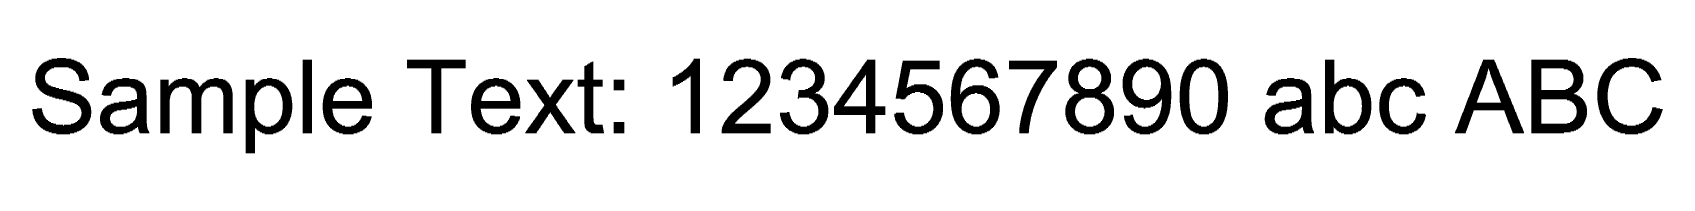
# Model space of a CAD drawing. Header units: metres. Extents: x 0.3 to 88.9, y -1.1 to 4.1.
import ezdxf

# ---------------------------------------------------------------- set-up
doc = ezdxf.new("R2010")
doc.units = ezdxf.units.M

msp = doc.modelspace()

# ---------------------------------------------------------------- linework, layer by layer
at = {"color": 1}
for p, q in [((0.592, 3.557), (1.415, 3.557)), ((0.63, 3.607), (3.041, 3.607)), ((0.672, 3.657), (2.996, 3.657)), ((0.722, 3.707), (2.945, 3.707)), ((0.779, 3.757), (2.886, 3.757)), ((0.845, 3.807), (2.817, 3.807)), ((0.925, 3.857), (2.736, 3.857)), ((1.021, 3.907), (2.637, 3.907)), ((1.142, 3.957), (2.515, 3.957)), ((1.303, 4.007), (2.349, 4.007)), ((1.584, 4.057), (2.055, 4.057)), ((2.225, 3.557), (3.081, 3.557)), ((14.955, 3.957), (15.446, 3.957)), ((14.955, 3.907), (15.446, 3.907)), ((14.955, 3.857), (15.446, 3.857)), ((14.955, 3.807), (15.446, 3.807)), ((14.955, 3.757), (15.446, 3.757)), ((14.955, 3.707), (15.446, 3.707)), ((14.955, 3.657), (15.446, 3.657)), ((14.955, 3.607), (15.446, 3.607)), ((14.955, 3.557), (15.446, 3.557)), ((20.63, 3.957), (23.801, 3.957)), ((20.63, 3.907), (23.801, 3.907)), ((20.63, 3.857), (23.801, 3.857)), ((20.63, 3.807), (23.801, 3.807)), ((20.63, 3.757), (23.801, 3.757)), ((20.63, 3.707), (23.801, 3.707)), ((20.63, 3.657), (23.801, 3.657)), ((20.63, 3.607), (23.801, 3.607)), ((20.63, 3.557), (23.801, 3.557)), ((30.273, 3.607), (30.761, 3.607)), ((30.273, 3.557), (30.761, 3.557)), ((30.342, 3.657), (30.761, 3.657)), ((30.425, 3.707), (30.761, 3.707)), ((30.507, 3.757), (30.761, 3.757)), ((30.59, 3.807), (30.761, 3.807)), ((30.673, 3.857), (30.761, 3.857)), ((30.756, 3.907), (30.761, 3.907)), ((35.882, 3.557), (36.554, 3.557)), ((35.932, 3.607), (36.554, 3.607)), ((35.98, 3.657), (36.554, 3.657)), ((36.025, 3.707), (36.554, 3.707)), ((36.067, 3.757), (36.554, 3.757)), ((36.106, 3.807), (36.554, 3.807)), ((36.142, 3.857), (36.554, 3.857)), ((36.176, 3.907), (36.554, 3.907)), ((36.206, 3.957), (36.554, 3.957)), ((36.233, 4.007), (36.554, 4.007)), ((38.082, 3.557), (38.811, 3.557)), ((38.121, 3.607), (39.047, 3.607)), ((38.166, 3.657), (40.092, 3.657)), ((38.217, 3.707), (40.042, 3.707)), ((38.276, 3.757), (39.984, 3.757)), ((38.345, 3.807), (39.916, 3.807)), ((38.428, 3.857), (39.835, 3.857)), ((38.532, 3.907), (39.733, 3.907)), ((38.676, 3.957), (39.593, 3.957)), ((38.943, 4.007), (39.333, 4.007)), ((39.21, 3.607), (40.138, 3.607)), ((39.441, 3.557), (40.178, 3.557)), ((41.206, 3.557), (41.896, 3.557)), ((41.245, 3.607), (42.086, 3.607)), ((41.288, 3.657), (43.075, 3.657)), ((41.338, 3.707), (43.024, 3.707)), ((41.395, 3.757), (42.965, 3.757)), ((41.46, 3.807), (42.896, 3.807)), ((41.538, 3.857), (42.814, 3.857)), ((41.634, 3.907), (42.713, 3.907)), ((41.764, 3.957), (42.579, 3.957)), ((42.002, 4.007), (42.342, 4.007)), ((42.287, 3.607), (43.119, 3.607)), ((42.476, 3.557), (43.157, 3.557)), ((45.38, 3.557), (46.093, 3.557)), ((45.415, 3.607), (46.093, 3.607)), ((45.45, 3.657), (46.093, 3.657)), ((45.485, 3.707), (46.093, 3.707)), ((45.52, 3.757), (46.093, 3.757)), ((45.556, 3.807), (46.093, 3.807)), ((45.591, 3.857), (46.093, 3.857)), ((45.626, 3.907), (46.093, 3.907)), ((45.661, 3.957), (46.093, 3.957)), ((47.537, 3.557), (49.599, 3.557)), ((47.546, 3.607), (49.599, 3.607)), ((47.555, 3.657), (49.599, 3.657)), ((47.565, 3.707), (49.599, 3.707)), ((47.574, 3.757), (49.599, 3.757)), ((47.584, 3.807), (49.599, 3.807)), ((47.593, 3.857), (49.599, 3.857)), ((47.603, 3.907), (49.599, 3.907)), ((50.648, 3.557), (51.344, 3.557)), ((50.691, 3.607), (51.53, 3.607)), ((50.738, 3.657), (52.524, 3.657)), ((50.791, 3.707), (52.478, 3.707)), ((50.85, 3.757), (52.424, 3.757)), ((50.919, 3.807), (52.361, 3.807)), ((50.999, 3.857), (52.286, 3.857)), ((51.099, 3.907), (52.193, 3.907)), ((51.233, 3.957), (52.066, 3.957)), ((51.479, 4.007), (51.83, 4.007)), ((51.72, 3.607), (52.565, 3.607)), ((51.902, 3.557), (52.601, 3.557)), ((53.383, 3.907), (55.973, 3.907)), ((53.383, 3.857), (55.973, 3.857)), ((53.383, 3.807), (55.973, 3.807)), ((53.383, 3.757), (55.973, 3.757)), ((53.383, 3.707), (55.973, 3.707)), ((53.383, 3.657), (55.973, 3.657)), ((53.383, 3.607), (55.973, 3.607)), ((53.383, 3.557), (55.964, 3.557)), ((56.787, 3.557), (57.485, 3.557)), ((56.824, 3.607), (57.671, 3.607)), ((56.867, 3.657), (58.66, 3.657)), ((56.915, 3.707), (58.611, 3.707)), ((56.97, 3.757), (58.556, 3.757)), ((57.034, 3.807), (58.491, 3.807)), ((57.11, 3.857), (58.414, 3.857)), ((57.206, 3.907), (58.318, 3.907)), ((57.338, 3.957), (58.186, 3.957)), ((57.582, 4.007), (57.942, 4.007)), ((57.864, 3.607), (58.703, 3.607)), ((58.047, 3.557), (58.742, 3.557)), ((59.847, 3.557), (60.609, 3.557)), ((59.889, 3.607), (60.815, 3.607)), ((59.936, 3.657), (61.725, 3.657)), ((59.988, 3.707), (61.67, 3.707)), ((60.047, 3.757), (61.608, 3.757)), ((60.114, 3.807), (61.537, 3.807)), ((60.193, 3.857), (61.453, 3.857)), ((60.29, 3.907), (61.353, 3.907)), ((60.42, 3.957), (61.221, 3.957)), ((60.655, 4.007), (60.988, 4.007)), ((60.953, 3.607), (61.774, 3.607)), ((61.157, 3.557), (61.818, 3.557)), ((63.042, 3.557), (63.707, 3.557)), ((63.08, 3.607), (63.904, 3.607)), ((63.123, 3.657), (64.835, 3.657)), ((63.17, 3.707), (64.787, 3.707)), ((63.224, 3.757), (64.733, 3.757)), ((63.286, 3.807), (64.67, 3.807)), ((63.359, 3.857), (64.596, 3.857)), ((63.451, 3.907), (64.503, 3.907)), ((63.576, 3.957), (64.378, 3.957)), ((63.808, 4.007), (64.148, 4.007)), ((64.038, 3.607), (64.877, 3.607)), ((64.232, 3.557), (64.914, 3.557)), ((70.576, 3.957), (71.067, 3.957)), ((70.576, 3.907), (71.067, 3.907)), ((70.576, 3.857), (71.067, 3.857)), ((70.576, 3.807), (71.067, 3.807)), ((70.576, 3.757), (71.067, 3.757)), ((70.576, 3.707), (71.067, 3.707)), ((70.576, 3.657), (71.067, 3.657)), ((70.576, 3.607), (71.067, 3.607)), ((70.576, 3.557), (71.067, 3.557)), ((79.022, 3.557), (79.461, 3.557)), ((79.041, 3.607), (79.924, 3.607)), ((79.061, 3.657), (79.903, 3.657)), ((79.08, 3.707), (79.883, 3.707)), ((79.099, 3.757), (79.862, 3.757)), ((79.118, 3.807), (79.842, 3.807)), ((79.137, 3.857), (79.821, 3.857)), ((79.157, 3.907), (79.801, 3.907)), ((79.176, 3.957), (79.78, 3.957)), ((79.472, 3.557), (79.944, 3.557)), ((81.801, 3.957), (83.784, 3.957)), ((81.801, 3.907), (83.965, 3.907)), ((81.801, 3.857), (84.083, 3.857)), ((81.801, 3.807), (84.172, 3.807)), ((81.801, 3.757), (84.244, 3.757)), ((81.801, 3.707), (84.304, 3.707)), ((81.801, 3.657), (84.354, 3.657)), ((81.801, 3.607), (84.398, 3.607)), ((81.801, 3.557), (84.436, 3.557)), ((85.952, 3.557), (86.84, 3.557)), ((86.005, 3.607), (87.099, 3.607)), ((86.063, 3.657), (88.421, 3.657)), ((86.127, 3.707), (88.365, 3.707)), ((86.199, 3.757), (88.302, 3.757)), ((86.28, 3.807), (88.232, 3.807)), ((86.372, 3.857), (88.152, 3.857)), ((86.479, 3.907), (88.057, 3.907)), ((86.607, 3.957), (87.94, 3.957)), ((86.774, 4.007), (87.785, 4.007)), ((87.059, 4.057), (87.51, 4.057)), ((87.434, 3.607), (88.472, 3.607)), ((87.669, 3.557), (88.518, 3.557)), ((0.404, 2.957), (0.916, 2.957)), ((0.405, 3.007), (0.914, 3.007)), ((0.405, 2.907), (0.922, 2.907)), ((0.408, 3.057), (0.917, 3.057)), ((0.41, 2.857), (0.934, 2.857)), ((0.413, 3.107), (0.925, 3.107)), ((0.416, 2.807), (0.952, 2.807)), ((0.422, 3.157), (0.938, 3.157)), ((0.426, 2.757), (0.978, 2.757)), ((0.433, 3.207), (0.957, 3.207)), ((0.438, 2.707), (1.012, 2.707)), ((0.446, 3.257), (0.983, 3.257)), ((0.463, 3.307), (1.017, 3.307)), ((0.482, 3.357), (1.059, 3.357)), ((0.505, 3.407), (1.111, 3.407)), ((0.531, 3.457), (1.177, 3.457)), ((0.56, 3.507), (1.269, 3.507)), ((2.369, 3.507), (3.116, 3.507)), ((2.463, 3.457), (3.148, 3.457)), ((2.532, 3.407), (3.176, 3.407)), ((2.586, 3.357), (3.201, 3.357)), ((2.631, 3.307), (3.223, 3.307)), ((2.667, 3.257), (3.242, 3.257)), ((2.698, 3.207), (3.259, 3.207)), ((2.723, 3.157), (3.274, 3.157)), ((2.744, 3.107), (3.286, 3.107)), ((2.762, 3.057), (3.296, 3.057)), ((2.777, 3.007), (3.304, 3.007)), ((2.788, 2.957), (3.309, 2.957)), ((2.798, 2.907), (3.313, 2.907)), ((2.805, 2.857), (3.098, 2.857)), ((4.371, 2.707), (6.217, 2.707)), ((4.444, 2.757), (6.155, 2.757)), ((4.535, 2.807), (6.075, 2.807)), ((4.652, 2.857), (5.972, 2.857)), ((4.815, 2.907), (5.827, 2.907)), ((5.139, 2.957), (5.511, 2.957)), ((7.203, 2.857), (7.643, 2.857)), ((7.203, 2.807), (7.643, 2.807)), ((7.203, 2.757), (7.643, 2.757)), ((7.203, 2.707), (7.643, 2.707)), ((7.827, 2.707), (9.193, 2.707)), ((7.889, 2.757), (9.144, 2.757)), ((7.961, 2.807), (9.082, 2.807)), ((8.049, 2.857), (9.003, 2.857)), ((8.167, 2.907), (8.89, 2.907)), ((8.396, 2.957), (8.656, 2.957)), ((9.556, 2.707), (10.914, 2.707)), ((9.616, 2.757), (10.864, 2.757)), ((9.687, 2.807), (10.802, 2.807)), ((9.773, 2.857), (10.721, 2.857)), ((9.89, 2.907), (10.607, 2.907)), ((10.114, 2.957), (10.37, 2.957)), ((11.858, 2.857), (12.306, 2.857)), ((11.858, 2.807), (12.306, 2.807)), ((11.858, 2.757), (12.306, 2.757)), ((11.858, 2.707), (12.306, 2.707)), ((12.466, 2.707), (13.888, 2.707)), ((12.522, 2.757), (13.823, 2.757)), ((12.589, 2.807), (13.746, 2.807)), ((12.671, 2.857), (13.651, 2.857)), ((12.784, 2.907), (13.523, 2.907)), ((13.014, 2.957), (13.279, 2.957)), ((14.955, 3.507), (15.446, 3.507)), ((14.955, 3.457), (15.446, 3.457)), ((14.955, 3.407), (15.446, 3.407)), ((14.955, 3.357), (15.446, 3.357)), ((14.955, 3.307), (15.446, 3.307)), ((14.955, 3.257), (15.446, 3.257)), ((14.955, 3.207), (15.446, 3.207)), ((14.955, 3.157), (15.446, 3.157)), ((14.955, 3.107), (15.446, 3.107)), ((14.955, 3.057), (15.446, 3.057)), ((14.955, 3.007), (15.446, 3.007)), ((14.955, 2.957), (15.446, 2.957)), ((14.955, 2.907), (15.446, 2.907)), ((14.955, 2.857), (15.446, 2.857)), ((14.955, 2.807), (15.446, 2.807)), ((14.955, 2.757), (15.446, 2.757)), ((14.955, 2.707), (15.446, 2.707)), ((16.582, 2.707), (18.195, 2.707)), ((16.653, 2.757), (18.125, 2.757)), ((16.737, 2.807), (18.044, 2.807)), ((16.84, 2.857), (17.942, 2.857)), ((16.98, 2.907), (17.805, 2.907)), ((17.25, 2.957), (17.541, 2.957)), ((21.948, 3.507), (22.477, 3.507)), ((21.948, 3.457), (22.477, 3.457)), ((21.948, 3.407), (22.477, 3.407)), ((21.948, 3.357), (22.477, 3.357)), ((21.948, 3.307), (22.477, 3.307)), ((21.948, 3.257), (22.477, 3.257)), ((21.948, 3.207), (22.477, 3.207)), ((21.948, 3.157), (22.477, 3.157)), ((21.948, 3.107), (22.477, 3.107)), ((21.948, 3.057), (22.477, 3.057)), ((21.948, 3.007), (22.477, 3.007)), ((21.948, 2.957), (22.477, 2.957)), ((21.948, 2.907), (22.477, 2.907)), ((21.948, 2.857), (22.477, 2.857)), ((21.948, 2.807), (22.477, 2.807)), ((21.948, 2.757), (22.477, 2.757)), ((21.948, 2.707), (22.477, 2.707)), ((24.656, 2.707), (26.268, 2.707)), ((24.727, 2.757), (26.199, 2.757)), ((24.81, 2.807), (26.117, 2.807)), ((24.913, 2.857), (26.016, 2.857)), ((25.053, 2.907), (25.879, 2.907)), ((25.323, 2.957), (25.615, 2.957)), ((27.169, 2.857), (27.781, 2.857)), ((27.205, 2.807), (27.814, 2.807)), ((27.24, 2.757), (27.847, 2.757)), ((27.275, 2.707), (27.879, 2.707)), ((28.974, 2.707), (29.557, 2.707)), ((29.01, 2.757), (29.594, 2.757)), ((29.046, 2.807), (29.63, 2.807)), ((29.081, 2.857), (29.667, 2.857)), ((29.913, 2.857), (31.255, 2.857)), ((29.913, 2.807), (31.255, 2.807)), ((29.913, 2.757), (31.255, 2.757)), ((29.913, 2.707), (31.255, 2.707)), ((30.273, 3.507), (30.761, 3.507)), ((30.273, 3.457), (30.761, 3.457)), ((30.273, 3.407), (30.761, 3.407)), ((30.273, 3.357), (30.761, 3.357)), ((30.273, 3.307), (30.761, 3.307)), ((30.273, 3.257), (30.761, 3.257)), ((30.273, 3.207), (30.761, 3.207)), ((30.273, 3.157), (30.761, 3.157)), ((30.273, 3.107), (30.761, 3.107)), ((30.273, 3.057), (30.761, 3.057)), ((30.273, 3.007), (30.761, 3.007)), ((30.273, 2.957), (30.761, 2.957)), ((30.273, 2.907), (30.761, 2.907)), ((31.872, 2.857), (32.431, 2.857)), ((31.872, 2.807), (32.431, 2.807)), ((31.872, 2.757), (32.431, 2.757)), ((31.872, 2.707), (32.431, 2.707)), ((35.08, 3.007), (35.919, 3.007)), ((35.08, 2.957), (35.853, 2.957)), ((35.08, 2.907), (35.781, 2.907)), ((35.08, 2.857), (35.705, 2.857)), ((35.08, 2.807), (35.624, 2.807)), ((35.08, 2.757), (35.538, 2.757)), ((35.08, 2.707), (35.448, 2.707)), ((35.172, 3.057), (35.981, 3.057)), ((35.266, 3.107), (36.038, 3.107)), ((35.354, 3.157), (36.554, 3.157)), ((35.436, 3.207), (36.554, 3.207)), ((35.512, 3.257), (36.554, 3.257)), ((35.584, 3.307), (36.554, 3.307)), ((35.65, 3.357), (36.554, 3.357)), ((35.713, 3.407), (36.554, 3.407)), ((35.773, 3.457), (36.554, 3.457)), ((35.829, 3.507), (36.554, 3.507)), ((36.063, 3.107), (36.554, 3.107)), ((36.063, 3.057), (36.554, 3.057)), ((36.063, 3.007), (36.554, 3.007)), ((36.063, 2.957), (36.554, 2.957)), ((36.063, 2.907), (36.554, 2.907)), ((36.063, 2.857), (36.554, 2.857)), ((36.063, 2.807), (36.554, 2.807)), ((36.063, 2.757), (36.554, 2.757)), ((36.063, 2.707), (36.554, 2.707)), ((37.847, 2.907), (38.351, 2.907)), ((37.853, 2.957), (38.357, 2.957)), ((37.861, 3.007), (38.365, 3.007)), ((37.868, 2.857), (38.348, 2.857)), ((37.87, 3.057), (38.376, 3.057)), ((37.881, 3.107), (38.389, 3.107)), ((37.894, 3.157), (38.407, 3.157)), ((37.908, 3.207), (38.428, 3.207)), ((37.925, 3.257), (38.455, 3.257)), ((37.944, 3.307), (38.486, 3.307)), ((37.965, 3.357), (38.525, 3.357)), ((37.989, 3.407), (38.572, 3.407)), ((38.016, 3.457), (38.63, 3.457)), ((38.047, 3.507), (38.705, 3.507)), ((39.546, 3.507), (40.213, 3.507)), ((39.619, 3.457), (40.245, 3.457)), ((39.677, 3.407), (40.272, 3.407)), ((39.724, 3.357), (40.296, 3.357)), ((39.763, 3.307), (40.317, 3.307)), ((39.795, 3.257), (40.334, 3.257)), ((39.821, 3.207), (40.349, 3.207)), ((39.842, 3.157), (40.361, 3.157)), ((39.851, 2.707), (40.37, 2.707)), ((39.858, 3.107), (40.371, 3.107)), ((39.864, 2.757), (40.378, 2.757)), ((39.87, 3.057), (40.378, 3.057)), ((39.874, 2.807), (40.383, 2.807)), ((39.877, 3.007), (40.383, 3.007)), ((39.88, 2.857), (40.386, 2.857)), ((39.882, 2.957), (40.386, 2.957)), ((39.883, 2.907), (40.387, 2.907)), ((40.977, 3.007), (41.484, 3.007)), ((40.987, 3.057), (41.497, 3.057)), ((40.999, 3.107), (41.512, 3.107)), ((41.013, 3.157), (41.53, 3.157)), ((41.029, 3.207), (41.551, 3.207)), ((41.046, 3.257), (41.576, 3.257)), ((41.066, 3.307), (41.605, 3.307)), ((41.088, 3.357), (41.64, 3.357)), ((41.099, 2.957), (41.474, 2.957)), ((41.113, 3.407), (41.682, 3.407)), ((41.14, 3.457), (41.735, 3.457)), ((41.171, 3.507), (41.802, 3.507)), ((41.381, 2.907), (41.465, 2.907)), ((42.569, 3.507), (43.19, 3.507)), ((42.634, 3.457), (43.22, 3.457)), ((42.685, 3.407), (43.246, 3.407)), ((42.726, 3.357), (43.268, 3.357)), ((42.759, 3.307), (43.288, 3.307)), ((42.785, 3.257), (43.304, 3.257)), ((42.785, 2.707), (43.303, 2.707)), ((42.805, 3.207), (43.318, 3.207)), ((42.805, 2.757), (43.318, 2.757)), ((42.82, 3.157), (43.329, 3.157)), ((42.82, 2.807), (43.329, 2.807)), ((42.83, 2.857), (43.337, 2.857)), ((42.831, 3.107), (43.337, 3.107)), ((42.837, 3.057), (43.342, 3.057)), ((42.837, 2.907), (43.343, 2.907)), ((42.84, 3.007), (43.345, 3.007)), ((42.84, 2.957), (43.345, 2.957)), ((44.781, 2.707), (45.251, 2.707)), ((44.816, 2.757), (45.286, 2.757)), ((44.851, 2.807), (45.321, 2.807)), ((44.887, 2.857), (45.355, 2.857)), ((44.922, 2.907), (45.39, 2.907)), ((44.957, 2.957), (45.425, 2.957)), ((44.992, 3.007), (45.459, 3.007)), ((45.027, 3.057), (45.494, 3.057)), ((45.063, 3.107), (45.529, 3.107)), ((45.098, 3.157), (45.564, 3.157)), ((45.133, 3.207), (45.598, 3.207)), ((45.168, 3.257), (46.093, 3.257)), ((45.203, 3.307), (46.093, 3.307)), ((45.239, 3.357), (46.093, 3.357)), ((45.274, 3.407), (46.093, 3.407)), ((45.309, 3.457), (46.093, 3.457)), ((45.344, 3.507), (46.093, 3.507)), ((45.602, 3.207), (46.093, 3.207)), ((45.602, 3.157), (46.093, 3.157)), ((45.602, 3.107), (46.093, 3.107)), ((45.602, 3.057), (46.093, 3.057)), ((45.602, 3.007), (46.093, 3.007)), ((45.602, 2.957), (46.093, 2.957)), ((45.602, 2.907), (46.093, 2.907)), ((45.602, 2.857), (46.093, 2.857)), ((45.602, 2.807), (46.093, 2.807)), ((45.602, 2.757), (46.093, 2.757)), ((45.602, 2.707), (46.093, 2.707)), ((47.376, 2.707), (47.848, 2.707)), ((47.386, 2.757), (47.858, 2.757)), ((47.395, 2.807), (47.869, 2.807)), ((47.405, 2.857), (47.879, 2.857)), ((47.414, 2.907), (47.889, 2.907)), ((47.423, 2.957), (47.899, 2.957)), ((47.433, 3.007), (47.909, 3.007)), ((47.442, 3.057), (47.919, 3.057)), ((47.452, 3.107), (47.929, 3.107)), ((47.461, 3.157), (47.939, 3.157)), ((47.471, 3.207), (47.949, 3.207)), ((47.48, 3.257), (47.959, 3.257)), ((47.489, 3.307), (47.969, 3.307)), ((47.499, 3.357), (47.979, 3.357)), ((47.508, 3.407), (47.989, 3.407)), ((47.518, 3.457), (47.999, 3.457)), ((47.527, 3.507), (49.599, 3.507)), ((50.291, 2.707), (50.767, 2.707)), ((50.301, 2.757), (50.777, 2.757)), ((50.312, 2.807), (50.789, 2.807)), ((50.324, 2.857), (50.803, 2.857)), ((50.337, 2.907), (50.819, 2.907)), ((50.351, 2.957), (50.836, 2.957)), ((50.366, 3.007), (50.857, 3.007)), ((50.382, 3.057), (50.879, 3.057)), ((50.4, 3.107), (50.904, 3.107)), ((50.419, 3.157), (50.931, 3.157)), ((50.44, 3.207), (50.961, 3.207)), ((50.463, 3.257), (50.995, 3.257)), ((50.487, 3.307), (51.032, 3.307)), ((50.514, 3.357), (51.075, 3.357)), ((50.543, 3.407), (51.124, 3.407)), ((50.575, 3.457), (51.182, 3.457)), ((50.61, 3.507), (51.251, 3.507)), ((51.994, 3.507), (52.633, 3.507)), ((52.06, 3.457), (52.661, 3.457)), ((52.113, 3.407), (52.685, 3.407)), ((52.154, 3.357), (52.706, 3.357)), ((52.186, 3.307), (52.725, 3.307)), ((52.212, 3.257), (52.742, 3.257)), ((52.234, 3.207), (52.756, 3.207)), ((52.253, 3.157), (52.768, 3.157)), ((52.27, 3.107), (52.778, 3.107)), ((52.284, 3.057), (52.786, 3.057)), ((52.297, 3.007), (52.616, 3.007)), ((53.383, 3.507), (55.918, 3.507)), ((54.793, 2.707), (55.343, 2.707)), ((54.823, 2.757), (55.373, 2.757)), ((54.853, 2.807), (55.404, 2.807)), ((54.885, 2.857), (55.435, 2.857)), ((54.917, 2.907), (55.467, 2.907)), ((54.949, 2.957), (55.5, 2.957)), ((54.983, 3.007), (55.533, 3.007)), ((55.017, 3.057), (55.567, 3.057)), ((55.052, 3.107), (55.602, 3.107)), ((55.088, 3.157), (55.638, 3.157)), ((55.125, 3.207), (55.675, 3.207)), ((55.163, 3.257), (55.712, 3.257)), ((55.201, 3.307), (55.751, 3.307)), ((55.242, 3.357), (55.791, 3.357)), ((55.283, 3.407), (55.832, 3.407)), ((55.326, 3.457), (55.874, 3.457)), ((56.614, 3.007), (57.116, 3.007)), ((56.614, 2.957), (57.117, 2.957)), ((56.616, 3.057), (57.118, 3.057)), ((56.617, 2.907), (57.121, 2.907)), ((56.62, 3.107), (57.125, 3.107)), ((56.622, 2.857), (57.129, 2.857)), ((56.627, 3.157), (57.135, 3.157)), ((56.629, 2.807), (57.141, 2.807)), ((56.636, 3.207), (57.151, 3.207)), ((56.64, 2.757), (57.157, 2.757)), ((56.648, 3.257), (57.172, 3.257)), ((56.654, 2.707), (57.178, 2.707)), ((56.662, 3.307), (57.2, 3.307)), ((56.68, 3.357), (57.234, 3.357)), ((56.701, 3.407), (57.276, 3.407)), ((56.726, 3.457), (57.328, 3.457)), ((56.754, 3.507), (57.393, 3.507)), ((58.137, 3.507), (58.776, 3.507)), ((58.203, 3.457), (58.805, 3.457)), ((58.254, 3.407), (58.831, 3.407)), ((58.296, 3.357), (58.853, 3.357)), ((58.331, 3.307), (58.871, 3.307)), ((58.358, 3.257), (58.887, 3.257)), ((58.362, 2.707), (58.887, 2.707)), ((58.38, 3.207), (58.9, 3.207)), ((58.383, 2.757), (58.901, 2.757)), ((58.396, 3.157), (58.91, 3.157)), ((58.399, 2.807), (58.911, 2.807)), ((58.408, 3.107), (58.917, 3.107)), ((58.41, 2.857), (58.918, 2.857)), ((58.416, 3.057), (58.922, 3.057)), ((58.417, 2.907), (58.923, 2.907)), ((58.419, 3.007), (58.924, 3.007)), ((58.42, 2.957), (58.925, 2.957)), ((59.567, 2.707), (60.072, 2.707)), ((59.568, 2.757), (60.075, 2.757)), ((59.571, 2.807), (60.08, 2.807)), ((59.576, 2.857), (60.087, 2.857)), ((59.581, 2.907), (60.096, 2.907)), ((59.589, 2.957), (60.108, 2.957)), ((59.598, 3.007), (60.122, 3.007)), ((59.609, 3.057), (60.139, 3.057)), ((59.621, 3.107), (60.16, 3.107)), ((59.636, 3.157), (60.184, 3.157)), ((59.653, 3.207), (60.212, 3.207)), ((59.672, 3.257), (60.245, 3.257)), ((59.694, 3.307), (60.283, 3.307)), ((59.718, 3.357), (60.327, 3.357)), ((59.745, 3.407), (60.378, 3.407)), ((59.775, 3.457), (60.437, 3.457)), ((59.809, 3.507), (60.51, 3.507)), ((61.254, 3.507), (61.857, 3.507)), ((61.325, 3.457), (61.893, 3.457)), ((61.382, 3.407), (61.925, 3.407)), ((61.43, 3.357), (61.955, 3.357)), ((61.471, 3.307), (61.982, 3.307)), ((61.506, 3.257), (62.006, 3.257)), ((61.535, 3.207), (62.029, 3.207)), ((61.56, 3.157), (62.049, 3.157)), ((61.581, 3.107), (62.067, 3.107)), ((61.599, 3.057), (62.083, 3.057)), ((61.613, 3.007), (62.098, 3.007)), ((61.625, 2.957), (62.111, 2.957)), ((61.634, 2.907), (62.122, 2.907)), ((61.641, 2.857), (62.133, 2.857)), ((61.646, 2.807), (62.142, 2.807)), ((61.649, 2.757), (62.151, 2.757)), ((61.651, 2.707), (62.158, 2.707)), ((62.724, 2.707), (63.226, 2.707)), ((62.732, 2.757), (63.234, 2.757)), ((62.741, 2.807), (63.243, 2.807)), ((62.751, 2.857), (63.253, 2.857)), ((62.762, 2.907), (63.264, 2.907)), ((62.774, 2.957), (63.276, 2.957)), ((62.787, 3.007), (63.29, 3.007)), ((62.801, 3.057), (63.306, 3.057)), ((62.817, 3.107), (63.323, 3.107)), ((62.835, 3.157), (63.343, 3.157)), ((62.854, 3.207), (63.365, 3.207)), ((62.874, 3.257), (63.391, 3.257)), ((62.896, 3.307), (63.421, 3.307)), ((62.921, 3.357), (63.457, 3.357)), ((62.947, 3.407), (63.5, 3.407)), ((62.976, 3.457), (63.551, 3.457)), ((63.007, 3.507), (63.616, 3.507)), ((64.324, 3.507), (64.948, 3.507)), ((64.391, 3.457), (64.979, 3.457)), ((64.446, 3.407), (65.007, 3.407)), ((64.491, 3.357), (65.033, 3.357)), ((64.531, 3.307), (65.057, 3.307)), ((64.566, 3.257), (65.079, 3.257)), ((64.594, 3.207), (65.1, 3.207)), ((64.618, 3.157), (65.119, 3.157)), ((64.639, 3.107), (65.136, 3.107)), ((64.656, 3.057), (65.153, 3.057)), ((64.672, 3.007), (65.168, 3.007)), ((64.685, 2.957), (65.182, 2.957)), ((64.698, 2.907), (65.195, 2.907)), ((64.708, 2.857), (65.207, 2.857)), ((64.718, 2.807), (65.217, 2.807)), ((64.726, 2.757), (65.227, 2.757)), ((64.734, 2.707), (65.235, 2.707)), ((67.746, 2.707), (69.592, 2.707)), ((67.819, 2.757), (69.53, 2.757)), ((67.91, 2.807), (69.451, 2.807)), ((68.027, 2.857), (69.347, 2.857)), ((68.19, 2.907), (69.202, 2.907)), ((68.514, 2.957), (68.887, 2.957)), ((70.576, 3.507), (71.067, 3.507)), ((70.576, 3.457), (71.067, 3.457)), ((70.576, 3.407), (71.067, 3.407)), ((70.576, 3.357), (71.067, 3.357)), ((70.576, 3.307), (71.067, 3.307)), ((70.576, 3.257), (71.067, 3.257)), ((70.576, 3.207), (71.067, 3.207)), ((70.576, 3.157), (71.067, 3.157)), ((70.576, 3.107), (71.067, 3.107)), ((70.576, 3.057), (71.067, 3.057)), ((70.576, 3.007), (71.067, 3.007)), ((70.576, 2.957), (71.067, 2.957)), ((70.576, 2.907), (71.067, 2.907)), ((70.576, 2.857), (71.067, 2.857)), ((70.576, 2.807), (71.067, 2.807)), ((70.576, 2.757), (71.067, 2.757)), ((70.576, 2.707), (71.067, 2.707)), ((71.191, 2.707), (72.608, 2.707)), ((71.249, 2.757), (72.542, 2.757)), ((71.318, 2.807), (72.463, 2.807)), ((71.403, 2.857), (72.364, 2.857)), ((71.519, 2.907), (72.233, 2.907)), ((71.74, 2.957), (71.989, 2.957)), ((74.04, 2.707), (75.65, 2.707)), ((74.113, 2.757), (75.586, 2.757)), ((74.202, 2.807), (75.508, 2.807)), ((74.309, 2.857), (75.41, 2.857)), ((74.452, 2.907), (75.275, 2.907)), ((74.716, 2.957), (75.007, 2.957)), ((78.696, 2.707), (79.209, 2.707)), ((78.715, 2.757), (79.228, 2.757)), ((78.734, 2.807), (79.246, 2.807)), ((78.753, 2.857), (79.264, 2.857)), ((78.773, 2.907), (79.282, 2.907)), ((78.792, 2.957), (79.299, 2.957)), ((78.811, 3.007), (79.316, 3.007)), ((78.83, 3.057), (79.332, 3.057)), ((78.849, 3.107), (79.347, 3.107)), ((78.869, 3.157), (79.362, 3.157)), ((78.888, 3.207), (79.376, 3.207)), ((78.907, 3.257), (79.39, 3.257)), ((78.926, 3.307), (79.403, 3.307)), ((78.945, 3.357), (79.416, 3.357)), ((78.965, 3.407), (79.428, 3.407)), ((78.984, 3.457), (79.439, 3.457)), ((79.003, 3.507), (79.45, 3.507)), ((79.487, 3.507), (79.964, 3.507)), ((79.502, 3.457), (79.985, 3.457)), ((79.518, 3.407), (80.005, 3.407)), ((79.534, 3.357), (80.026, 3.357)), ((79.55, 3.307), (80.046, 3.307)), ((79.567, 3.257), (80.067, 3.257)), ((79.584, 3.207), (80.087, 3.207)), ((79.601, 3.157), (80.108, 3.157)), ((79.618, 3.107), (80.128, 3.107)), ((79.636, 3.057), (80.149, 3.057)), ((79.654, 3.007), (80.169, 3.007)), ((79.672, 2.957), (80.19, 2.957)), ((79.691, 2.907), (80.21, 2.907)), ((79.709, 2.857), (80.231, 2.857)), ((79.728, 2.807), (80.251, 2.807)), ((79.747, 2.757), (80.271, 2.757)), ((79.765, 2.707), (80.292, 2.707)), ((81.801, 3.507), (82.33, 3.507)), ((81.801, 3.457), (82.33, 3.457)), ((81.801, 3.407), (82.33, 3.407)), ((81.801, 3.357), (82.33, 3.357)), ((81.801, 3.307), (82.33, 3.307)), ((81.801, 3.257), (82.33, 3.257)), ((81.801, 3.207), (82.33, 3.207)), ((81.801, 3.157), (82.33, 3.157)), ((81.801, 3.107), (82.33, 3.107)), ((81.801, 3.057), (82.33, 3.057)), ((81.801, 3.007), (82.33, 3.007)), ((81.801, 2.957), (82.33, 2.957)), ((81.801, 2.907), (82.33, 2.907)), ((81.801, 2.857), (82.33, 2.857)), ((81.801, 2.807), (82.33, 2.807)), ((81.801, 2.757), (82.33, 2.757)), ((81.801, 2.707), (82.33, 2.707)), ((83.564, 3.507), (84.469, 3.507)), ((83.781, 3.457), (84.499, 3.457)), ((83.875, 3.407), (84.525, 3.407)), ((83.936, 3.357), (84.548, 3.357)), ((83.981, 3.307), (84.568, 3.307)), ((84.016, 3.257), (84.585, 3.257)), ((84.043, 3.207), (84.599, 3.207)), ((84.065, 3.157), (84.61, 3.157)), ((84.076, 2.707), (84.586, 2.707)), ((84.081, 3.107), (84.619, 3.107)), ((84.09, 2.757), (84.601, 2.757)), ((84.093, 3.057), (84.624, 3.057)), ((84.099, 2.807), (84.612, 2.807)), ((84.101, 3.007), (84.627, 3.007)), ((84.104, 2.857), (84.62, 2.857)), ((84.105, 2.957), (84.627, 2.957)), ((84.106, 2.907), (84.625, 2.907)), ((85.479, 2.707), (86.039, 2.707)), ((85.493, 2.757), (86.054, 2.757)), ((85.508, 2.807), (86.07, 2.807)), ((85.524, 2.857), (86.088, 2.857)), ((85.542, 2.907), (86.109, 2.907)), ((85.561, 2.957), (86.132, 2.957)), ((85.582, 3.007), (86.158, 3.007)), ((85.605, 3.057), (86.187, 3.057)), ((85.629, 3.107), (86.219, 3.107)), ((85.655, 3.157), (86.256, 3.157)), ((85.683, 3.207), (86.297, 3.207)), ((85.713, 3.257), (86.343, 3.257)), ((85.746, 3.307), (86.395, 3.307)), ((85.781, 3.357), (86.454, 3.357)), ((85.818, 3.407), (86.521, 3.407)), ((85.859, 3.457), (86.602, 3.457)), ((85.904, 3.507), (86.702, 3.507)), ((87.792, 3.507), (88.56, 3.507)), ((87.881, 3.457), (88.599, 3.457)), ((87.952, 3.407), (88.634, 3.407)), ((88.01, 3.357), (88.666, 3.357)), ((88.06, 3.307), (88.696, 3.307)), ((88.103, 3.257), (88.724, 3.257)), ((88.14, 3.207), (88.749, 3.207)), ((88.174, 3.157), (88.772, 3.157)), ((88.204, 3.107), (88.794, 3.107)), ((88.231, 3.057), (88.814, 3.057)), ((88.256, 3.007), (88.832, 3.007)), ((88.278, 2.957), (88.849, 2.957)), ((88.299, 2.907), (88.864, 2.907)), ((88.318, 2.857), (88.668, 2.857)), ((88.335, 2.807), (88.456, 2.807)), ((0.454, 2.657), (1.059, 2.657)), ((0.472, 2.607), (1.123, 2.607)), ((0.495, 2.557), (1.218, 2.557)), ((0.521, 2.507), (1.343, 2.507)), ((0.552, 2.457), (1.497, 2.457)), ((0.587, 2.407), (1.679, 2.407)), ((0.628, 2.357), (1.889, 2.357)), ((0.675, 2.307), (2.101, 2.307)), ((0.729, 2.257), (2.296, 2.257)), ((0.792, 2.207), (2.473, 2.207)), ((0.865, 2.157), (2.626, 2.157)), ((0.95, 2.107), (2.752, 2.107)), ((1.052, 2.057), (2.853, 2.057)), ((1.18, 2.007), (2.939, 2.007)), ((1.331, 1.957), (3.013, 1.957)), ((1.504, 1.907), (3.078, 1.907)), ((1.698, 1.857), (3.134, 1.857)), ((1.904, 1.807), (3.183, 1.807)), ((4.022, 2.107), (4.524, 2.107)), ((4.034, 2.157), (4.542, 2.157)), ((4.048, 2.207), (4.564, 2.207)), ((4.064, 2.257), (4.589, 2.257)), ((4.083, 2.307), (4.619, 2.307)), ((4.103, 2.357), (4.656, 2.357)), ((4.118, 2.057), (4.508, 2.057)), ((4.127, 2.407), (4.703, 2.407)), ((4.154, 2.457), (4.77, 2.457)), ((4.184, 2.507), (4.88, 2.507)), ((4.22, 2.557), (6.332, 2.557)), ((4.261, 2.607), (6.302, 2.607)), ((4.311, 2.657), (6.264, 2.657)), ((4.484, 2.007), (4.494, 2.007)), ((5.601, 2.507), (6.357, 2.507)), ((5.715, 2.457), (6.378, 2.457)), ((5.789, 2.407), (6.395, 2.407)), ((5.842, 2.357), (6.409, 2.357)), ((5.842, 1.807), (6.442, 1.807)), ((5.876, 2.307), (6.42, 2.307)), ((5.901, 2.257), (6.427, 2.257)), ((5.918, 2.207), (6.432, 2.207)), ((5.931, 2.157), (6.435, 2.157)), ((5.939, 2.107), (6.438, 2.107)), ((5.945, 2.057), (6.44, 2.057)), ((5.946, 1.857), (6.442, 1.857)), ((5.947, 1.907), (6.442, 1.907)), ((5.948, 2.007), (6.441, 2.007)), ((5.948, 1.957), (6.442, 1.957)), ((7.203, 2.657), (7.643, 2.657)), ((7.203, 2.607), (7.643, 2.607)), ((7.203, 2.557), (7.643, 2.557)), ((7.203, 2.507), (7.643, 2.507)), ((7.203, 2.457), (8.079, 2.457)), ((7.203, 2.407), (7.996, 2.407)), ((7.203, 2.357), (7.935, 2.357)), ((7.203, 2.307), (7.887, 2.307)), ((7.203, 2.257), (7.849, 2.257)), ((7.203, 2.207), (7.819, 2.207)), ((7.203, 2.157), (7.793, 2.157)), ((7.203, 2.107), (7.773, 2.107)), ((7.203, 2.057), (7.756, 2.057)), ((7.203, 2.007), (7.742, 2.007)), ((7.203, 1.957), (7.731, 1.957)), ((7.203, 1.907), (7.722, 1.907)), ((7.203, 1.857), (7.715, 1.857)), ((7.203, 1.807), (7.709, 1.807)), ((7.653, 2.507), (8.201, 2.507)), ((7.688, 2.557), (9.296, 2.557)), ((7.729, 2.607), (9.268, 2.607)), ((7.775, 2.657), (9.234, 2.657)), ((8.62, 2.507), (9.32, 2.507)), ((8.72, 2.457), (9.339, 2.457)), ((8.778, 2.407), (9.702, 2.407)), ((8.817, 2.357), (9.641, 2.357)), ((8.846, 2.307), (9.593, 2.307)), ((8.868, 2.257), (9.554, 2.257)), ((8.885, 2.207), (9.524, 2.207)), ((8.898, 2.157), (9.499, 2.157)), ((8.908, 2.107), (9.479, 2.107)), ((8.915, 2.057), (9.463, 2.057)), ((8.92, 2.007), (9.449, 2.007)), ((8.923, 1.957), (9.439, 1.957)), ((8.925, 1.907), (9.431, 1.907)), ((8.925, 1.857), (9.425, 1.857)), ((8.925, 1.807), (9.42, 1.807)), ((9.34, 2.457), (9.782, 2.457)), ((9.376, 2.507), (9.904, 2.507)), ((9.414, 2.557), (11.017, 2.557)), ((9.457, 2.607), (10.989, 2.607)), ((9.503, 2.657), (10.955, 2.657)), ((10.319, 2.507), (11.04, 2.507)), ((10.423, 2.457), (11.06, 2.457)), ((10.488, 2.407), (11.076, 2.407)), ((10.534, 2.357), (11.09, 2.357)), ((10.567, 2.307), (11.101, 2.307)), ((10.591, 2.257), (11.11, 2.257)), ((10.607, 2.207), (11.117, 2.207)), ((10.618, 2.157), (11.122, 2.157)), ((10.626, 2.107), (11.126, 2.107)), ((10.632, 2.057), (11.128, 2.057)), ((10.636, 2.007), (11.13, 2.007)), ((10.638, 1.957), (11.13, 1.957)), ((10.64, 1.907), (11.13, 1.907)), ((10.641, 1.857), (11.13, 1.857)), ((10.641, 1.807), (11.13, 1.807)), ((11.858, 2.657), (12.306, 2.657)), ((11.858, 2.607), (12.306, 2.607)), ((11.858, 2.557), (12.306, 2.557)), ((11.858, 2.507), (12.807, 2.507)), ((11.858, 2.457), (12.725, 2.457)), ((11.858, 2.407), (12.662, 2.407)), ((11.858, 2.357), (12.609, 2.357)), ((11.858, 2.307), (12.563, 2.307)), ((11.858, 2.257), (12.522, 2.257)), ((11.858, 2.207), (12.487, 2.207)), ((11.858, 2.157), (12.457, 2.157)), ((11.858, 2.107), (12.431, 2.107)), ((11.858, 2.057), (12.409, 2.057)), ((11.858, 2.007), (12.389, 2.007)), ((11.858, 1.957), (12.373, 1.957)), ((11.858, 1.907), (12.358, 1.907)), ((11.858, 1.857), (12.346, 1.857)), ((11.858, 1.807), (12.335, 1.807)), ((12.332, 2.557), (12.934, 2.557)), ((12.372, 2.607), (13.994, 2.607)), ((12.416, 2.657), (13.945, 2.657)), ((13.27, 2.557), (14.038, 2.557)), ((13.399, 2.507), (14.077, 2.507)), ((13.481, 2.457), (14.111, 2.457)), ((13.544, 2.407), (14.143, 2.407)), ((13.596, 2.357), (14.171, 2.357)), ((13.641, 2.307), (14.196, 2.307)), ((13.679, 2.257), (14.219, 2.257)), ((13.711, 2.207), (14.24, 2.207)), ((13.739, 2.157), (14.259, 2.157)), ((13.763, 2.107), (14.276, 2.107)), ((13.783, 2.057), (14.292, 2.057)), ((13.8, 2.007), (14.306, 2.007)), ((13.815, 1.957), (14.319, 1.957)), ((13.828, 1.907), (14.33, 1.907)), ((13.838, 1.857), (14.34, 1.857)), ((13.847, 1.807), (14.348, 1.807)), ((14.955, 2.657), (15.446, 2.657)), ((14.955, 2.607), (15.446, 2.607)), ((14.955, 2.557), (15.446, 2.557)), ((14.955, 2.507), (15.446, 2.507)), ((14.955, 2.457), (15.446, 2.457)), ((14.955, 2.407), (15.446, 2.407)), ((14.955, 2.357), (15.446, 2.357)), ((14.955, 2.307), (15.446, 2.307)), ((14.955, 2.257), (15.446, 2.257)), ((14.955, 2.207), (15.446, 2.207)), ((14.955, 2.157), (15.446, 2.157)), ((14.955, 2.107), (15.446, 2.107)), ((14.955, 2.057), (15.446, 2.057)), ((14.955, 2.007), (15.446, 2.007)), ((14.955, 1.957), (15.446, 1.957)), ((14.955, 1.907), (15.446, 1.907)), ((14.955, 1.857), (15.446, 1.857)), ((14.955, 1.807), (15.446, 1.807)), ((16.073, 1.807), (16.586, 1.807)), ((16.082, 1.857), (16.594, 1.857)), ((16.092, 1.907), (16.603, 1.907)), ((16.104, 1.957), (16.616, 1.957)), ((16.117, 2.007), (16.631, 2.007)), ((16.132, 2.057), (16.65, 2.057)), ((16.149, 2.107), (16.672, 2.107)), ((16.168, 2.157), (16.698, 2.157)), ((16.189, 2.207), (16.729, 2.207)), ((16.212, 2.257), (16.765, 2.257)), ((16.238, 2.307), (16.808, 2.307)), ((16.267, 2.357), (16.859, 2.357)), ((16.299, 2.407), (16.92, 2.407)), ((16.335, 2.457), (16.996, 2.457)), ((16.374, 2.507), (17.101, 2.507)), ((16.418, 2.557), (17.332, 2.557)), ((16.467, 2.607), (18.308, 2.607)), ((16.521, 2.657), (18.255, 2.657)), ((17.472, 2.557), (18.356, 2.557)), ((17.698, 2.507), (18.399, 2.507)), ((17.802, 2.457), (18.438, 2.457)), ((17.876, 2.407), (18.472, 2.407)), ((17.935, 2.357), (18.503, 2.357)), ((17.984, 2.307), (18.531, 2.307)), ((18.026, 2.257), (18.557, 2.257)), ((18.06, 2.207), (18.579, 2.207)), ((18.088, 2.157), (18.599, 2.157)), ((18.111, 2.107), (18.618, 2.107)), ((18.13, 2.057), (18.634, 2.057)), ((18.146, 2.007), (18.648, 2.007)), ((18.16, 1.957), (18.661, 1.957)), ((18.171, 1.907), (18.672, 1.907)), ((18.18, 1.857), (18.682, 1.857)), ((18.188, 1.807), (18.69, 1.807)), ((21.948, 2.657), (22.477, 2.657)), ((21.948, 2.607), (22.477, 2.607)), ((21.948, 2.557), (22.477, 2.557)), ((21.948, 2.507), (22.477, 2.507)), ((21.948, 2.457), (22.477, 2.457)), ((21.948, 2.407), (22.477, 2.407)), ((21.948, 2.357), (22.477, 2.357)), ((21.948, 2.307), (22.477, 2.307)), ((21.948, 2.257), (22.477, 2.257)), ((21.948, 2.207), (22.477, 2.207)), ((21.948, 2.157), (22.477, 2.157)), ((21.948, 2.107), (22.477, 2.107)), ((21.948, 2.057), (22.477, 2.057)), ((21.948, 2.007), (22.477, 2.007)), ((21.948, 1.957), (22.477, 1.957)), ((21.948, 1.907), (22.477, 1.907)), ((21.948, 1.857), (22.477, 1.857)), ((21.948, 1.807), (22.477, 1.807)), ((24.147, 1.807), (24.66, 1.807)), ((24.156, 1.857), (24.667, 1.857)), ((24.166, 1.907), (24.677, 1.907)), ((24.178, 1.957), (24.69, 1.957)), ((24.191, 2.007), (24.705, 2.007)), ((24.206, 2.057), (24.723, 2.057)), ((24.223, 2.107), (24.746, 2.107)), ((24.242, 2.157), (24.772, 2.157)), ((24.263, 2.207), (24.803, 2.207)), ((24.286, 2.257), (24.839, 2.257)), ((24.312, 2.307), (24.882, 2.307)), ((24.341, 2.357), (24.933, 2.357)), ((24.373, 2.407), (24.993, 2.407)), ((24.408, 2.457), (25.07, 2.457)), ((24.448, 2.507), (25.175, 2.507)), ((24.491, 2.557), (25.405, 2.557)), ((24.54, 2.607), (26.382, 2.607)), ((24.595, 2.657), (26.329, 2.657)), ((25.546, 2.557), (26.43, 2.557)), ((25.772, 2.507), (26.473, 2.507)), ((25.875, 2.457), (26.512, 2.457)), ((25.949, 2.407), (26.546, 2.407)), ((26.008, 2.357), (26.577, 2.357)), ((26.058, 2.307), (26.605, 2.307)), ((26.1, 2.257), (26.63, 2.257)), ((26.134, 2.207), (26.653, 2.207)), ((26.162, 2.157), (26.673, 2.157)), ((26.185, 2.107), (26.691, 2.107)), ((26.204, 2.057), (26.707, 2.057)), ((26.22, 2.007), (26.722, 2.007)), ((26.233, 1.957), (26.735, 1.957)), ((26.245, 1.907), (26.746, 1.907)), ((26.254, 1.857), (26.755, 1.857)), ((26.261, 1.807), (26.763, 1.807)), ((27.31, 2.657), (27.912, 2.657)), ((27.345, 2.607), (27.945, 2.607)), ((27.38, 2.557), (27.978, 2.557)), ((27.416, 2.507), (28.01, 2.507)), ((27.451, 2.457), (28.043, 2.457)), ((27.486, 2.407), (28.076, 2.407)), ((27.521, 2.357), (28.109, 2.357)), ((27.556, 2.307), (28.141, 2.307)), ((27.592, 2.257), (28.174, 2.257)), ((27.627, 2.207), (28.207, 2.207)), ((27.662, 2.157), (28.239, 2.157)), ((27.697, 2.107), (28.271, 2.107)), ((27.732, 2.057), (28.302, 2.057)), ((27.768, 2.007), (28.333, 2.007)), ((27.803, 1.957), (28.364, 1.957)), ((27.838, 1.907), (28.393, 1.907)), ((27.873, 1.857), (28.933, 1.857)), ((27.908, 1.807), (28.896, 1.807)), ((28.41, 1.907), (28.97, 1.907)), ((28.443, 1.957), (29.007, 1.957)), ((28.477, 2.007), (29.043, 2.007)), ((28.512, 2.057), (29.08, 2.057)), ((28.547, 2.107), (29.117, 2.107)), ((28.582, 2.157), (29.153, 2.157)), ((28.618, 2.207), (29.19, 2.207)), ((28.653, 2.257), (29.227, 2.257)), ((28.689, 2.307), (29.263, 2.307)), ((28.725, 2.357), (29.3, 2.357)), ((28.76, 2.407), (29.337, 2.407)), ((28.796, 2.457), (29.374, 2.457)), ((28.832, 2.507), (29.41, 2.507)), ((28.867, 2.557), (29.447, 2.557)), ((28.903, 2.607), (29.484, 2.607)), ((28.939, 2.657), (29.52, 2.657)), ((29.913, 2.657), (31.255, 2.657)), ((29.913, 2.607), (31.255, 2.607)), ((29.913, 2.557), (31.255, 2.557)), ((30.273, 2.507), (30.761, 2.507)), ((30.273, 2.457), (30.761, 2.457)), ((30.273, 2.407), (30.761, 2.407)), ((30.273, 2.357), (30.761, 2.357)), ((30.273, 2.307), (30.761, 2.307)), ((30.273, 2.257), (30.761, 2.257)), ((30.273, 2.207), (30.761, 2.207)), ((30.273, 2.157), (30.761, 2.157)), ((30.273, 2.107), (30.761, 2.107)), ((30.273, 2.057), (30.761, 2.057)), ((30.273, 2.007), (30.761, 2.007)), ((30.273, 1.957), (30.761, 1.957)), ((30.273, 1.907), (30.761, 1.907)), ((30.273, 1.857), (30.761, 1.857)), ((30.273, 1.807), (30.761, 1.807)), ((31.872, 2.657), (32.431, 2.657)), ((31.872, 2.607), (32.431, 2.607)), ((31.872, 2.557), (32.431, 2.557)), ((31.872, 2.507), (32.431, 2.507)), ((31.872, 2.457), (32.431, 2.457)), ((31.872, 2.407), (32.431, 2.407)), ((31.872, 2.357), (32.431, 2.357)), ((35.08, 2.657), (35.352, 2.657)), ((35.08, 2.607), (35.247, 2.607)), ((35.08, 2.557), (35.131, 2.557)), ((36.063, 2.657), (36.554, 2.657)), ((36.063, 2.607), (36.554, 2.607)), ((36.063, 2.557), (36.554, 2.557)), ((36.063, 2.507), (36.554, 2.507)), ((36.063, 2.457), (36.554, 2.457)), ((36.063, 2.407), (36.554, 2.407)), ((36.063, 2.357), (36.554, 2.357)), ((36.063, 2.307), (36.554, 2.307)), ((36.063, 2.257), (36.554, 2.257)), ((36.063, 2.207), (36.554, 2.207)), ((36.063, 2.157), (36.554, 2.157)), ((36.063, 2.107), (36.554, 2.107)), ((36.063, 2.057), (36.554, 2.057)), ((36.063, 2.007), (36.554, 2.007)), ((36.063, 1.957), (36.554, 1.957)), ((36.063, 1.907), (36.554, 1.907)), ((36.063, 1.857), (36.554, 1.857)), ((36.063, 1.807), (36.554, 1.807)), ((39.156, 1.807), (39.832, 1.807)), ((39.211, 1.857), (39.881, 1.857)), ((39.265, 1.907), (39.928, 1.907)), ((39.317, 1.957), (39.973, 1.957)), ((39.369, 2.007), (40.016, 2.007)), ((39.418, 2.057), (40.057, 2.057)), ((39.467, 2.107), (40.096, 2.107)), ((39.513, 2.157), (40.132, 2.157)), ((39.558, 2.207), (40.166, 2.207)), ((39.6, 2.257), (40.198, 2.257)), ((39.639, 2.307), (40.227, 2.307)), ((39.676, 2.357), (40.253, 2.357)), ((39.709, 2.407), (40.277, 2.407)), ((39.74, 2.457), (40.299, 2.457)), ((39.768, 2.507), (40.318, 2.507)), ((39.794, 2.557), (40.334, 2.557)), ((39.816, 2.607), (40.349, 2.607)), ((39.835, 2.657), (40.361, 2.657)), ((41.893, 1.907), (41.943, 1.907)), ((41.899, 1.957), (43.223, 1.957)), ((41.905, 2.007), (43.16, 2.007)), ((41.912, 2.057), (43.082, 2.057)), ((41.918, 2.107), (42.98, 2.107)), ((41.924, 2.157), (42.833, 2.157)), ((41.931, 2.207), (42.874, 2.207)), ((41.937, 2.257), (42.957, 2.257)), ((41.943, 2.307), (43.025, 2.307)), ((42.311, 2.357), (43.082, 2.357)), ((42.45, 2.407), (43.131, 2.407)), ((42.511, 1.907), (43.276, 1.907)), ((42.547, 2.457), (43.172, 2.457)), ((42.623, 2.507), (43.207, 2.507)), ((42.627, 1.857), (43.321, 1.857)), ((42.681, 2.557), (43.238, 2.557)), ((42.707, 1.807), (43.36, 1.807)), ((42.725, 2.607), (43.263, 2.607)), ((42.759, 2.657), (43.285, 2.657)), ((44.147, 1.807), (44.626, 1.807)), ((44.182, 1.857), (44.661, 1.857)), ((44.218, 1.907), (44.696, 1.907)), ((44.253, 1.957), (44.73, 1.957)), ((44.288, 2.007), (44.765, 2.007)), ((44.323, 2.057), (44.8, 2.057)), ((44.358, 2.107), (44.835, 2.107)), ((44.394, 2.157), (44.869, 2.157)), ((44.429, 2.207), (44.904, 2.207)), ((44.464, 2.257), (44.939, 2.257)), ((44.499, 2.307), (44.973, 2.307)), ((44.534, 2.357), (45.008, 2.357)), ((44.57, 2.407), (45.043, 2.407)), ((44.605, 2.457), (45.078, 2.457)), ((44.64, 2.507), (45.112, 2.507)), ((44.675, 2.557), (45.147, 2.557)), ((44.711, 2.607), (45.182, 2.607)), ((44.746, 2.657), (45.216, 2.657)), ((45.602, 2.657), (46.093, 2.657)), ((45.602, 2.607), (46.093, 2.607)), ((45.602, 2.557), (46.093, 2.557)), ((45.602, 2.507), (46.093, 2.507)), ((45.602, 2.457), (46.093, 2.457)), ((45.602, 2.407), (46.093, 2.407)), ((45.602, 2.357), (46.093, 2.357)), ((45.602, 2.307), (46.093, 2.307)), ((45.602, 2.257), (46.093, 2.257)), ((45.602, 2.207), (46.093, 2.207)), ((45.602, 2.157), (46.093, 2.157)), ((45.602, 2.107), (46.093, 2.107)), ((45.602, 2.057), (46.093, 2.057)), ((45.602, 2.007), (46.093, 2.007)), ((45.602, 1.957), (46.093, 1.957)), ((45.602, 1.907), (46.093, 1.907)), ((45.602, 1.857), (46.093, 1.857)), ((45.602, 1.807), (46.093, 1.807)), ((47.225, 1.907), (47.738, 1.907)), ((47.235, 1.957), (47.783, 1.957)), ((47.244, 2.007), (47.835, 2.007)), ((47.254, 2.057), (47.899, 2.057)), ((47.263, 2.107), (47.977, 2.107)), ((47.273, 2.157), (48.08, 2.157)), ((47.282, 2.207), (48.262, 2.207)), ((47.291, 2.257), (49.458, 2.257)), ((47.301, 2.307), (49.409, 2.307)), ((47.31, 2.357), (49.355, 2.357)), ((47.32, 2.407), (47.788, 2.407)), ((47.329, 2.457), (47.798, 2.457)), ((47.339, 2.507), (47.808, 2.507)), ((47.348, 2.557), (47.818, 2.557)), ((47.357, 2.607), (47.828, 2.607)), ((47.367, 2.657), (47.838, 2.657)), ((47.484, 1.857), (47.701, 1.857)), ((47.795, 2.407), (49.294, 2.407)), ((47.873, 2.457), (49.224, 2.457)), ((47.961, 2.507), (49.14, 2.507)), ((48.069, 2.557), (49.037, 2.557)), ((48.213, 2.607), (48.893, 2.607)), ((48.571, 2.207), (49.502, 2.207)), ((48.759, 2.157), (49.541, 2.157)), ((48.863, 2.107), (49.577, 2.107)), ((48.938, 2.057), (49.608, 2.057)), ((48.998, 2.007), (49.637, 2.007)), ((49.048, 1.957), (49.662, 1.957)), ((49.089, 1.907), (49.684, 1.907)), ((49.125, 1.857), (49.704, 1.857)), ((49.154, 1.807), (49.721, 1.807)), ((50.221, 1.907), (51.003, 1.907)), ((50.221, 1.857), (50.961, 1.857)), ((50.221, 1.807), (50.925, 1.807)), ((50.222, 1.957), (51.053, 1.957)), ((50.223, 2.007), (51.113, 2.007)), ((50.224, 2.057), (51.187, 2.057)), ((50.226, 2.107), (50.71, 2.107)), ((50.228, 2.157), (50.711, 2.157)), ((50.231, 2.207), (50.713, 2.207)), ((50.234, 2.257), (50.715, 2.257)), ((50.238, 2.307), (50.718, 2.307)), ((50.242, 2.357), (50.721, 2.357)), ((50.247, 2.407), (50.725, 2.407)), ((50.253, 2.457), (50.73, 2.457)), ((50.259, 2.507), (50.735, 2.507)), ((50.266, 2.557), (50.742, 2.557)), ((50.274, 2.607), (50.749, 2.607)), ((50.282, 2.657), (50.757, 2.657)), ((50.74, 2.107), (51.288, 2.107)), ((50.777, 2.157), (51.496, 2.157)), ((50.818, 2.207), (52.542, 2.207)), ((50.864, 2.257), (52.494, 2.257)), ((50.916, 2.307), (52.441, 2.307)), ((50.976, 2.357), (52.382, 2.357)), ((51.045, 2.407), (52.313, 2.407)), ((51.13, 2.457), (52.232, 2.457)), ((51.236, 2.507), (52.13, 2.507)), ((51.385, 2.557), (51.984, 2.557)), ((51.67, 2.157), (52.584, 2.157)), ((51.876, 2.107), (52.623, 2.107)), ((51.976, 2.057), (52.657, 2.057)), ((52.048, 2.007), (52.688, 2.007)), ((52.105, 1.957), (52.715, 1.957)), ((52.153, 1.907), (52.74, 1.907)), ((52.193, 1.857), (52.761, 1.857)), ((52.227, 1.807), (52.78, 1.807)), ((54.348, 1.807), (54.885, 1.807)), ((54.368, 1.857), (54.906, 1.857)), ((54.389, 1.907), (54.928, 1.907)), ((54.41, 1.957), (54.95, 1.957)), ((54.432, 2.007), (54.973, 2.007)), ((54.454, 2.057), (54.996, 2.057)), ((54.477, 2.107), (55.02, 2.107)), ((54.5, 2.157), (55.044, 2.157)), ((54.524, 2.207), (55.068, 2.207)), ((54.548, 2.257), (55.094, 2.257)), ((54.573, 2.307), (55.119, 2.307)), ((54.599, 2.357), (55.146, 2.357)), ((54.625, 2.407), (55.172, 2.407)), ((54.652, 2.457), (55.2, 2.457)), ((54.679, 2.507), (55.227, 2.507)), ((54.707, 2.557), (55.256, 2.557)), ((54.735, 2.607), (55.284, 2.607)), ((54.764, 2.657), (55.313, 2.657)), ((56.648, 1.807), (57.278, 1.807)), ((56.671, 2.657), (57.204, 2.657)), ((56.688, 1.857), (57.355, 1.857)), ((56.692, 2.607), (57.238, 2.607)), ((56.718, 2.557), (57.28, 2.557)), ((56.734, 1.907), (57.463, 1.907)), ((56.749, 2.507), (57.332, 2.507)), ((56.785, 2.457), (57.4, 2.457)), ((56.789, 1.957), (58.733, 1.957)), ((56.829, 2.407), (57.498, 2.407)), ((56.853, 2.007), (58.668, 2.007)), ((56.882, 2.357), (58.661, 2.357)), ((56.932, 2.057), (58.59, 2.057)), ((56.945, 2.307), (58.598, 2.307)), ((57.024, 2.257), (58.521, 2.257)), ((57.032, 2.107), (58.494, 2.107)), ((57.122, 2.207), (58.426, 2.207)), ((57.17, 2.157), (58.372, 2.157)), ((58.044, 2.407), (58.713, 2.407)), ((58.062, 1.907), (58.789, 1.907)), ((58.14, 2.457), (58.756, 2.457)), ((58.174, 1.857), (58.836, 1.857)), ((58.207, 2.507), (58.793, 2.507)), ((58.253, 1.807), (58.878, 1.807)), ((58.259, 2.557), (58.823, 2.557)), ((58.301, 2.607), (58.849, 2.607)), ((58.335, 2.657), (58.87, 2.657)), ((59.566, 2.657), (60.071, 2.657)), ((59.567, 2.607), (60.072, 2.607)), ((59.569, 2.557), (60.074, 2.557)), ((59.573, 2.507), (60.08, 2.507)), ((59.578, 2.457), (60.087, 2.457)), ((59.584, 2.407), (60.097, 2.407)), ((59.593, 2.357), (60.111, 2.357)), ((59.603, 2.307), (60.127, 2.307)), ((59.614, 2.257), (60.147, 2.257)), ((59.628, 2.207), (60.172, 2.207)), ((59.644, 2.157), (60.201, 2.157)), ((59.662, 2.107), (60.235, 2.107)), ((59.683, 2.057), (60.276, 2.057)), ((59.706, 2.007), (60.323, 2.007)), ((59.732, 1.957), (60.38, 1.957)), ((59.762, 1.907), (60.45, 1.907)), ((59.795, 1.857), (60.542, 1.857)), ((59.832, 1.807), (60.698, 1.807)), ((61.043, 1.807), (61.653, 1.807)), ((61.197, 1.857), (61.689, 1.857)), ((61.288, 1.907), (62.194, 1.907)), ((61.356, 1.957), (62.195, 1.957)), ((61.41, 2.007), (62.196, 2.007)), ((61.456, 2.057), (62.196, 2.057)), ((61.494, 2.107), (62.196, 2.107)), ((61.526, 2.157), (62.196, 2.157)), ((61.552, 2.207), (62.195, 2.207)), ((61.575, 2.257), (62.194, 2.257)), ((61.594, 2.307), (62.192, 2.307)), ((61.609, 2.357), (62.19, 2.357)), ((61.622, 2.407), (62.187, 2.407)), ((61.632, 2.457), (62.184, 2.457)), ((61.639, 2.507), (62.18, 2.507)), ((61.645, 2.557), (62.176, 2.557)), ((61.649, 2.607), (62.171, 2.607)), ((61.65, 2.657), (62.165, 2.657)), ((61.706, 1.857), (62.193, 1.857)), ((61.708, 1.807), (62.191, 1.807)), ((62.674, 2.057), (63.179, 2.057)), ((62.674, 2.007), (63.179, 2.007)), ((62.674, 1.957), (63.179, 1.957)), ((62.674, 1.907), (63.179, 1.907)), ((62.675, 2.107), (63.18, 2.107)), ((62.675, 1.857), (63.18, 1.857)), ((62.676, 1.807), (63.18, 1.807)), ((62.677, 2.157), (63.181, 2.157)), ((62.678, 2.207), (63.183, 2.207)), ((62.68, 2.257), (63.185, 2.257)), ((62.683, 2.307), (63.187, 2.307)), ((62.686, 2.357), (63.19, 2.357)), ((62.69, 2.407), (63.193, 2.407)), ((62.694, 2.457), (63.197, 2.457)), ((62.698, 2.507), (63.201, 2.507)), ((62.704, 2.557), (63.207, 2.557)), ((62.71, 2.607), (63.212, 2.607)), ((62.716, 2.657), (63.219, 2.657)), ((64.741, 2.657), (65.242, 2.657)), ((64.747, 2.607), (65.249, 2.607)), ((64.752, 2.557), (65.255, 2.557)), ((64.757, 2.507), (65.26, 2.507)), ((64.761, 2.457), (65.264, 2.457)), ((64.764, 2.407), (65.268, 2.407)), ((64.768, 2.357), (65.272, 2.357)), ((64.77, 2.307), (65.274, 2.307)), ((64.772, 2.257), (65.277, 2.257)), ((64.774, 2.207), (65.279, 2.207)), ((64.775, 2.157), (65.28, 2.157)), ((64.776, 1.807), (65.28, 1.807)), ((64.777, 2.107), (65.281, 2.107)), ((64.777, 2.057), (65.282, 2.057)), ((64.777, 1.907), (65.282, 1.907)), ((64.777, 1.857), (65.281, 1.857)), ((64.778, 2.007), (65.282, 2.007)), ((64.778, 1.957), (65.282, 1.957)), ((67.397, 2.107), (67.899, 2.107)), ((67.409, 2.157), (67.917, 2.157)), ((67.423, 2.207), (67.939, 2.207)), ((67.44, 2.257), (67.964, 2.257)), ((67.458, 2.307), (67.994, 2.307)), ((67.479, 2.357), (68.031, 2.357)), ((67.493, 2.057), (67.883, 2.057)), ((67.502, 2.407), (68.079, 2.407)), ((67.529, 2.457), (68.146, 2.457)), ((67.56, 2.507), (68.255, 2.507)), ((67.595, 2.557), (69.707, 2.557)), ((67.636, 2.607), (69.677, 2.607)), ((67.686, 2.657), (69.639, 2.657)), ((67.859, 2.007), (67.869, 2.007)), ((68.976, 2.507), (69.732, 2.507)), ((69.09, 2.457), (69.753, 2.457)), ((69.164, 2.407), (69.77, 2.407)), ((69.217, 2.357), (69.784, 2.357)), ((69.217, 1.807), (69.817, 1.807)), ((69.252, 2.307), (69.795, 2.307)), ((69.276, 2.257), (69.802, 2.257)), ((69.294, 2.207), (69.807, 2.207)), ((69.306, 2.157), (69.81, 2.157)), ((69.315, 2.107), (69.813, 2.107)), ((69.32, 2.057), (69.815, 2.057)), ((69.321, 1.857), (69.817, 1.857)), ((69.322, 1.907), (69.817, 1.907)), ((69.323, 2.007), (69.816, 2.007)), ((69.323, 1.957), (69.817, 1.957)), ((70.576, 2.657), (71.067, 2.657)), ((70.576, 2.607), (71.067, 2.607)), ((70.576, 2.557), (71.756, 2.557)), ((70.576, 2.507), (71.554, 2.507)), ((70.576, 2.457), (71.459, 2.457)), ((70.576, 2.407), (71.389, 2.407)), ((70.576, 2.357), (71.332, 2.357)), ((70.576, 2.307), (71.284, 2.307)), ((70.576, 2.257), (71.242, 2.257)), ((70.576, 2.207), (71.206, 2.207)), ((70.576, 2.157), (71.176, 2.157)), ((70.576, 2.107), (71.149, 2.107)), ((70.576, 2.057), (71.127, 2.057)), ((70.576, 2.007), (71.107, 2.007)), ((70.576, 1.957), (71.09, 1.957)), ((70.576, 1.907), (71.076, 1.907)), ((70.576, 1.857), (71.064, 1.857)), ((70.576, 1.807), (71.054, 1.807)), ((71.095, 2.607), (72.714, 2.607)), ((71.14, 2.657), (72.665, 2.657)), ((71.878, 2.557), (72.757, 2.557)), ((72.081, 2.507), (72.794, 2.507)), ((72.175, 2.457), (72.828, 2.457)), ((72.244, 2.407), (72.859, 2.407)), ((72.299, 2.357), (72.887, 2.357)), ((72.347, 2.307), (72.913, 2.307)), ((72.387, 2.257), (72.936, 2.257)), ((72.421, 2.207), (72.957, 2.207)), ((72.449, 2.157), (72.976, 2.157)), ((72.473, 2.107), (72.993, 2.107)), ((72.494, 2.057), (73.009, 2.057)), ((72.512, 2.007), (73.023, 2.007)), ((72.527, 1.957), (73.036, 1.957)), ((72.54, 1.907), (73.047, 1.907)), ((72.551, 1.857), (73.057, 1.857)), ((72.56, 1.807), (73.065, 1.807)), ((73.563, 1.807), (74.068, 1.807)), ((73.571, 1.857), (74.077, 1.857)), ((73.581, 1.907), (74.088, 1.907)), ((73.592, 1.957), (74.101, 1.957)), ((73.604, 2.007), (74.116, 2.007)), ((73.618, 2.057), (74.134, 2.057)), ((73.633, 2.107), (74.155, 2.107)), ((73.651, 2.157), (74.18, 2.157)), ((73.67, 2.207), (74.209, 2.207)), ((73.691, 2.257), (74.243, 2.257)), ((73.714, 2.307), (74.285, 2.307)), ((73.74, 2.357), (74.334, 2.357)), ((73.769, 2.407), (74.394, 2.407)), ((73.801, 2.457), (74.469, 2.457)), ((73.838, 2.507), (74.573, 2.507)), ((73.879, 2.557), (74.804, 2.557)), ((73.925, 2.607), (75.753, 2.607)), ((73.979, 2.657), (75.706, 2.657)), ((74.939, 2.557), (75.795, 2.557)), ((75.143, 2.507), (75.831, 2.507)), ((75.235, 2.457), (75.863, 2.457)), ((75.301, 2.407), (75.891, 2.407)), ((75.351, 2.357), (75.916, 2.357)), ((75.392, 2.307), (75.938, 2.307)), ((75.425, 2.257), (75.957, 2.257)), ((75.453, 2.207), (75.973, 2.207)), ((75.477, 2.157), (75.988, 2.157)), ((75.497, 2.107), (76.001, 2.107)), ((75.513, 2.057), (76.012, 2.057)), ((75.528, 2.007), (75.757, 2.007)), ((78.35, 1.807), (78.872, 1.807)), ((78.369, 1.857), (78.891, 1.857)), ((78.388, 1.907), (78.909, 1.907)), ((78.408, 1.957), (78.928, 1.957)), ((78.427, 2.007), (78.947, 2.007)), ((78.446, 2.057), (78.965, 2.057)), ((78.465, 2.107), (78.984, 2.107)), ((78.484, 2.157), (79.003, 2.157)), ((78.504, 2.207), (79.022, 2.207)), ((78.523, 2.257), (79.04, 2.257)), ((78.542, 2.307), (79.059, 2.307)), ((78.561, 2.357), (79.078, 2.357)), ((78.581, 2.407), (79.097, 2.407)), ((78.6, 2.457), (79.115, 2.457)), ((78.619, 2.507), (79.134, 2.507)), ((78.638, 2.557), (79.153, 2.557)), ((78.657, 2.607), (79.171, 2.607)), ((78.677, 2.657), (79.19, 2.657)), ((79.784, 2.657), (80.312, 2.657)), ((79.803, 2.607), (80.333, 2.607)), ((79.822, 2.557), (80.353, 2.557)), ((79.841, 2.507), (80.374, 2.507)), ((79.86, 2.457), (80.394, 2.457)), ((79.878, 2.407), (80.415, 2.407)), ((79.897, 2.357), (80.435, 2.357)), ((79.916, 2.307), (80.456, 2.307)), ((79.935, 2.257), (80.476, 2.257)), ((79.954, 2.207), (80.497, 2.207)), ((79.973, 2.157), (80.517, 2.157)), ((79.992, 2.107), (80.537, 2.107)), ((80.01, 2.057), (80.558, 2.057)), ((80.029, 2.007), (80.578, 2.007)), ((80.048, 1.957), (80.599, 1.957)), ((80.067, 1.907), (80.619, 1.907)), ((80.086, 1.857), (80.64, 1.857)), ((80.105, 1.807), (80.66, 1.807)), ((81.801, 2.657), (82.33, 2.657)), ((81.801, 2.607), (82.33, 2.607)), ((81.801, 2.557), (82.33, 2.557)), ((81.801, 2.507), (82.33, 2.507)), ((81.801, 2.457), (82.33, 2.457)), ((81.801, 2.407), (82.33, 2.407)), ((81.801, 2.357), (82.33, 2.357)), ((81.801, 2.307), (84.333, 2.307)), ((81.801, 2.257), (84.275, 2.257)), ((81.801, 2.207), (84.205, 2.207)), ((81.801, 2.157), (84.123, 2.157)), ((81.801, 2.107), (84.135, 2.107)), ((81.801, 2.057), (84.258, 2.057)), ((81.801, 2.007), (84.353, 2.007)), ((81.801, 1.957), (84.429, 1.957)), ((81.801, 1.907), (84.493, 1.907)), ((81.801, 1.857), (84.547, 1.857)), ((81.801, 1.807), (82.33, 1.807)), ((83.667, 2.357), (84.384, 2.357)), ((83.741, 1.807), (84.593, 1.807)), ((83.808, 2.407), (84.427, 2.407)), ((83.894, 2.457), (84.464, 2.457)), ((83.954, 2.507), (84.496, 2.507)), ((83.998, 2.557), (84.524, 2.557)), ((84.032, 2.607), (84.548, 2.607)), ((84.057, 2.657), (84.569, 2.657)), ((85.397, 2.057), (85.943, 2.057)), ((85.397, 2.007), (85.943, 2.007)), ((85.398, 2.107), (85.944, 2.107)), ((85.398, 1.957), (85.944, 1.957)), ((85.399, 1.907), (85.945, 1.907)), ((85.4, 2.157), (85.946, 2.157)), ((85.402, 2.207), (85.949, 2.207)), ((85.402, 1.857), (85.947, 1.857)), ((85.405, 2.257), (85.953, 2.257)), ((85.405, 1.807), (85.95, 1.807)), ((85.409, 2.307), (85.958, 2.307)), ((85.415, 2.357), (85.964, 2.357)), ((85.421, 2.407), (85.972, 2.407)), ((85.428, 2.457), (85.98, 2.457)), ((85.436, 2.507), (85.989, 2.507)), ((85.445, 2.557), (86, 2.557)), ((85.455, 2.607), (86.012, 2.607)), ((85.466, 2.657), (86.025, 2.657)), ((0.252, 1.257), (0.76, 1.257)), ((0.255, 1.207), (0.77, 1.207)), ((0.26, 1.157), (0.78, 1.157)), ((0.266, 1.107), (0.794, 1.107)), ((0.274, 1.057), (0.809, 1.057)), ((0.285, 1.007), (0.827, 1.007)), ((0.297, 0.957), (0.848, 0.957)), ((0.311, 0.907), (0.873, 0.907)), ((0.499, 1.307), (0.753, 1.307)), ((2.1, 1.757), (3.226, 1.757)), ((2.283, 1.707), (3.263, 1.707)), ((2.44, 1.657), (3.295, 1.657)), ((2.559, 1.607), (3.323, 1.607)), ((2.651, 1.557), (3.348, 1.557)), ((2.723, 1.507), (3.369, 1.507)), ((2.779, 1.457), (3.386, 1.457)), ((2.822, 1.407), (3.401, 1.407)), ((2.855, 1.357), (3.413, 1.357)), ((2.881, 1.307), (3.422, 1.307)), ((2.896, 0.907), (3.412, 0.907)), ((2.899, 1.257), (3.428, 1.257)), ((2.91, 0.957), (3.421, 0.957)), ((2.913, 1.207), (3.433, 1.207)), ((2.92, 1.007), (3.428, 1.007)), ((2.921, 1.157), (3.435, 1.157)), ((2.924, 1.057), (3.433, 1.057)), ((2.925, 1.107), (3.435, 1.107)), ((3.941, 0.907), (4.472, 0.907)), ((3.951, 0.957), (4.491, 0.957)), ((3.964, 1.007), (4.518, 1.007)), ((3.981, 1.057), (4.556, 1.057)), ((4.003, 1.107), (4.608, 1.107)), ((4.028, 1.157), (4.686, 1.157)), ((4.058, 1.207), (4.822, 1.207)), ((4.093, 1.257), (5.065, 1.257)), ((4.134, 1.307), (5.382, 1.307)), ((4.182, 1.357), (5.626, 1.357)), ((4.24, 1.407), (5.811, 1.407)), ((4.313, 1.457), (6.442, 1.457)), ((4.401, 1.507), (6.442, 1.507)), ((4.513, 1.557), (6.442, 1.557)), ((4.676, 1.607), (6.442, 1.607)), ((4.968, 1.657), (6.442, 1.657)), ((5.346, 1.707), (6.442, 1.707)), ((5.632, 1.757), (6.442, 1.757)), ((5.909, 0.907), (6.444, 0.907)), ((5.92, 0.957), (6.443, 0.957)), ((5.928, 1.007), (6.443, 1.007)), ((5.935, 1.057), (6.442, 1.057)), ((5.939, 1.107), (6.442, 1.107)), ((5.943, 1.157), (6.442, 1.157)), ((5.945, 1.407), (6.442, 1.407)), ((5.945, 1.357), (6.442, 1.357)), ((5.945, 1.307), (6.442, 1.307)), ((5.945, 1.257), (6.442, 1.257)), ((5.945, 1.207), (6.442, 1.207)), ((7.203, 1.757), (7.704, 1.757)), ((7.203, 1.707), (7.7, 1.707)), ((7.203, 1.657), (7.698, 1.657)), ((7.203, 1.607), (7.696, 1.607)), ((7.203, 1.557), (7.695, 1.557)), ((7.203, 1.507), (7.694, 1.507)), ((7.203, 1.457), (7.694, 1.457)), ((7.203, 1.407), (7.694, 1.407)), ((7.203, 1.357), (7.694, 1.357)), ((7.203, 1.307), (7.694, 1.307)), ((7.203, 1.257), (7.694, 1.257)), ((7.203, 1.207), (7.694, 1.207)), ((7.203, 1.157), (7.694, 1.157)), ((7.203, 1.107), (7.694, 1.107)), ((7.203, 1.057), (7.694, 1.057)), ((7.203, 1.007), (7.694, 1.007)), ((7.203, 0.957), (7.694, 0.957)), ((7.203, 0.907), (7.694, 0.907)), ((8.925, 1.757), (9.418, 1.757)), ((8.925, 1.707), (9.416, 1.707)), ((8.925, 1.657), (9.416, 1.657)), ((8.925, 1.607), (9.416, 1.607)), ((8.925, 1.557), (9.416, 1.557)), ((8.925, 1.507), (9.416, 1.507)), ((8.925, 1.457), (9.416, 1.457)), ((8.925, 1.407), (9.416, 1.407)), ((8.925, 1.357), (9.416, 1.357)), ((8.925, 1.307), (9.416, 1.307)), ((8.925, 1.257), (9.416, 1.257)), ((8.925, 1.207), (9.416, 1.207)), ((8.925, 1.157), (9.416, 1.157)), ((8.925, 1.107), (9.416, 1.107)), ((8.925, 1.057), (9.416, 1.057)), ((8.925, 1.007), (9.416, 1.007)), ((8.925, 0.957), (9.416, 0.957)), ((8.925, 0.907), (9.416, 0.907)), ((10.641, 1.757), (11.13, 1.757)), ((10.641, 1.707), (11.13, 1.707)), ((10.641, 1.657), (11.13, 1.657)), ((10.641, 1.607), (11.13, 1.607)), ((10.641, 1.557), (11.13, 1.557)), ((10.641, 1.507), (11.13, 1.507)), ((10.641, 1.457), (11.13, 1.457)), ((10.641, 1.407), (11.13, 1.407)), ((10.641, 1.357), (11.13, 1.357)), ((10.641, 1.307), (11.13, 1.307)), ((10.641, 1.257), (11.13, 1.257)), ((10.641, 1.207), (11.13, 1.207)), ((10.641, 1.157), (11.13, 1.157)), ((10.641, 1.107), (11.13, 1.107)), ((10.641, 1.057), (11.13, 1.057)), ((10.641, 1.007), (11.13, 1.007)), ((10.641, 0.957), (11.13, 0.957)), ((10.641, 0.907), (11.13, 0.907)), ((11.858, 1.757), (12.327, 1.757)), ((11.858, 1.707), (12.319, 1.707)), ((11.858, 1.657), (12.314, 1.657)), ((11.858, 1.607), (12.309, 1.607)), ((11.858, 1.557), (12.306, 1.557)), ((11.858, 1.507), (12.304, 1.507)), ((11.858, 1.457), (12.303, 1.457)), ((11.858, 1.407), (12.303, 1.407)), ((11.858, 1.357), (12.304, 1.357)), ((11.858, 1.307), (12.306, 1.307)), ((11.858, 1.257), (12.309, 1.257)), ((11.858, 1.207), (12.313, 1.207)), ((11.858, 1.157), (12.319, 1.157)), ((11.858, 1.107), (12.326, 1.107)), ((11.858, 1.057), (12.334, 1.057)), ((11.858, 1.007), (12.344, 1.007)), ((11.858, 0.957), (12.357, 0.957)), ((11.858, 0.907), (12.371, 0.907)), ((13.795, 0.907), (14.3, 0.907)), ((13.81, 0.957), (14.313, 0.957)), ((13.823, 1.007), (14.325, 1.007)), ((13.834, 1.057), (14.336, 1.057)), ((13.844, 1.107), (14.345, 1.107)), ((13.851, 1.157), (14.352, 1.157)), ((13.855, 1.757), (14.356, 1.757)), ((13.858, 1.207), (14.359, 1.207)), ((13.86, 1.707), (14.362, 1.707)), ((13.863, 1.257), (14.364, 1.257)), ((13.865, 1.657), (14.366, 1.657)), ((13.867, 1.307), (14.368, 1.307)), ((13.868, 1.607), (14.37, 1.607)), ((13.869, 1.357), (14.371, 1.357)), ((13.87, 1.557), (14.372, 1.557)), ((13.871, 1.407), (14.373, 1.407)), ((13.872, 1.507), (14.374, 1.507)), ((13.872, 1.457), (14.374, 1.457)), ((14.955, 1.757), (15.446, 1.757)), ((14.955, 1.707), (15.446, 1.707)), ((14.955, 1.657), (15.446, 1.657)), ((14.955, 1.607), (15.446, 1.607)), ((14.955, 1.557), (15.446, 1.557)), ((14.955, 1.507), (15.446, 1.507)), ((14.955, 1.457), (15.446, 1.457)), ((14.955, 1.407), (15.446, 1.407)), ((14.955, 1.357), (15.446, 1.357)), ((14.955, 1.307), (15.446, 1.307)), ((14.955, 1.257), (15.446, 1.257)), ((14.955, 1.207), (15.446, 1.207)), ((14.955, 1.157), (15.446, 1.157)), ((14.955, 1.107), (15.446, 1.107)), ((14.955, 1.057), (15.446, 1.057)), ((14.955, 1.007), (15.446, 1.007)), ((14.955, 0.957), (15.446, 0.957)), ((14.955, 0.907), (15.446, 0.907)), ((16.044, 1.457), (18.715, 1.457)), ((16.044, 1.407), (18.714, 1.407)), ((16.045, 1.507), (18.714, 1.507)), ((16.045, 1.357), (18.713, 1.357)), ((16.046, 1.307), (16.552, 1.307)), ((16.047, 1.557), (18.713, 1.557)), ((16.049, 1.257), (16.556, 1.257)), ((16.05, 1.607), (18.711, 1.607)), ((16.053, 1.207), (16.561, 1.207)), ((16.054, 1.657), (18.707, 1.657)), ((16.058, 1.157), (16.568, 1.157)), ((16.059, 1.707), (18.702, 1.707)), ((16.065, 1.757), (16.581, 1.757)), ((16.065, 1.107), (16.577, 1.107)), ((16.072, 1.057), (16.587, 1.057)), ((16.081, 1.007), (16.599, 1.007)), ((16.092, 0.957), (16.614, 0.957)), ((16.104, 0.907), (16.63, 0.907)), ((18.181, 0.907), (18.404, 0.907)), ((18.194, 1.757), (18.697, 1.757)), ((21.948, 1.757), (22.477, 1.757)), ((21.948, 1.707), (22.477, 1.707)), ((21.948, 1.657), (22.477, 1.657)), ((21.948, 1.607), (22.477, 1.607)), ((21.948, 1.557), (22.477, 1.557)), ((21.948, 1.507), (22.477, 1.507)), ((21.948, 1.457), (22.477, 1.457)), ((21.948, 1.407), (22.477, 1.407)), ((21.948, 1.357), (22.477, 1.357)), ((21.948, 1.307), (22.477, 1.307)), ((21.948, 1.257), (22.477, 1.257)), ((21.948, 1.207), (22.477, 1.207)), ((21.948, 1.157), (22.477, 1.157)), ((21.948, 1.107), (22.477, 1.107)), ((21.948, 1.057), (22.477, 1.057)), ((21.948, 1.007), (22.477, 1.007)), ((21.948, 0.957), (22.477, 0.957)), ((21.948, 0.907), (22.477, 0.907)), ((24.117, 1.407), (26.788, 1.407)), ((24.118, 1.457), (26.789, 1.457)), ((24.118, 1.357), (26.787, 1.357)), ((24.119, 1.507), (26.788, 1.507)), ((24.12, 1.307), (24.626, 1.307)), ((24.121, 1.557), (26.787, 1.557)), ((24.123, 1.257), (24.63, 1.257)), ((24.124, 1.607), (26.784, 1.607)), ((24.127, 1.207), (24.635, 1.207)), ((24.128, 1.657), (26.781, 1.657)), ((24.132, 1.157), (24.642, 1.157)), ((24.133, 1.707), (26.776, 1.707)), ((24.138, 1.107), (24.65, 1.107)), ((24.139, 1.757), (24.654, 1.757)), ((24.146, 1.057), (24.661, 1.057)), ((24.155, 1.007), (24.673, 1.007)), ((24.165, 0.957), (24.687, 0.957)), ((24.178, 0.907), (24.704, 0.907)), ((26.255, 0.907), (26.478, 0.907)), ((26.267, 1.757), (26.77, 1.757)), ((27.699, 0.907), (28.26, 0.907)), ((27.734, 0.957), (28.293, 0.957)), ((27.769, 1.007), (28.327, 1.007)), ((27.804, 1.057), (28.36, 1.057)), ((27.839, 1.107), (28.393, 1.107)), ((27.874, 1.157), (28.96, 1.157)), ((27.91, 1.207), (28.925, 1.207)), ((27.944, 1.757), (28.86, 1.757)), ((27.945, 1.257), (28.89, 1.257)), ((27.979, 1.707), (28.823, 1.707)), ((27.98, 1.307), (28.855, 1.307)), ((28.014, 1.657), (28.786, 1.657)), ((28.015, 1.357), (28.82, 1.357)), ((28.049, 1.607), (28.75, 1.607)), ((28.05, 1.407), (28.785, 1.407)), ((28.084, 1.557), (28.713, 1.557)), ((28.085, 1.457), (28.75, 1.457)), ((28.12, 1.507), (28.714, 1.507)), ((28.441, 1.107), (28.996, 1.107)), ((28.474, 1.057), (29.031, 1.057)), ((28.506, 1.007), (29.066, 1.007)), ((28.539, 0.957), (29.101, 0.957)), ((28.572, 0.907), (29.136, 0.907)), ((30.273, 1.757), (30.761, 1.757)), ((30.273, 1.707), (30.761, 1.707)), ((30.273, 1.657), (30.761, 1.657)), ((30.273, 1.607), (30.761, 1.607)), ((30.273, 1.557), (30.761, 1.557)), ((30.273, 1.507), (30.761, 1.507)), ((30.273, 1.457), (30.761, 1.457)), ((30.273, 1.407), (30.761, 1.407)), ((30.273, 1.357), (30.761, 1.357)), ((30.273, 1.307), (30.761, 1.307)), ((30.273, 1.257), (30.761, 1.257)), ((30.273, 1.207), (30.761, 1.207)), ((30.273, 1.157), (30.761, 1.157)), ((30.273, 1.107), (30.761, 1.107)), ((30.273, 1.057), (30.761, 1.057)), ((30.273, 1.007), (30.761, 1.007)), ((30.273, 0.957), (30.761, 0.957)), ((30.273, 0.907), (30.761, 0.907)), ((36.063, 1.757), (36.554, 1.757)), ((36.063, 1.707), (36.554, 1.707)), ((36.063, 1.657), (36.554, 1.657)), ((36.063, 1.607), (36.554, 1.607)), ((36.063, 1.557), (36.554, 1.557)), ((36.063, 1.507), (36.554, 1.507)), ((36.063, 1.457), (36.554, 1.457)), ((36.063, 1.407), (36.554, 1.407)), ((36.063, 1.357), (36.554, 1.357)), ((36.063, 1.307), (36.554, 1.307)), ((36.063, 1.257), (36.554, 1.257)), ((36.063, 1.207), (36.554, 1.207)), ((36.063, 1.157), (36.554, 1.157)), ((36.063, 1.107), (36.554, 1.107)), ((36.063, 1.057), (36.554, 1.057)), ((36.063, 1.007), (36.554, 1.007)), ((36.063, 0.957), (36.554, 0.957)), ((36.063, 0.907), (36.554, 0.907)), ((38.159, 0.907), (38.817, 0.907)), ((38.204, 0.957), (38.873, 0.957)), ((38.251, 1.007), (38.931, 1.007)), ((38.3, 1.057), (38.988, 1.057)), ((38.35, 1.107), (39.047, 1.107)), ((38.403, 1.157), (39.106, 1.157)), ((38.457, 1.207), (39.165, 1.207)), ((38.512, 1.257), (39.224, 1.257)), ((38.568, 1.307), (39.283, 1.307)), ((38.626, 1.357), (39.341, 1.357)), ((38.685, 1.407), (39.399, 1.407)), ((38.745, 1.457), (39.456, 1.457)), ((38.806, 1.507), (39.512, 1.507)), ((38.866, 1.557), (39.568, 1.557)), ((38.926, 1.607), (39.623, 1.607)), ((38.985, 1.657), (39.677, 1.657)), ((39.043, 1.707), (39.73, 1.707)), ((39.1, 1.757), (39.781, 1.757)), ((40.928, 1.007), (41.44, 1.007)), ((40.929, 1.057), (41.428, 1.057)), ((40.935, 0.957), (41.454, 0.957)), ((40.944, 0.907), (41.47, 0.907)), ((41.304, 1.107), (41.416, 1.107)), ((42.77, 1.757), (43.393, 1.757)), ((42.821, 1.707), (43.422, 1.707)), ((42.863, 1.657), (43.447, 1.657)), ((42.899, 1.607), (43.468, 1.607)), ((42.929, 1.557), (43.486, 1.557)), ((42.954, 1.507), (43.501, 1.507)), ((42.974, 1.457), (43.513, 1.457)), ((42.983, 0.907), (43.513, 0.907)), ((42.99, 1.407), (43.523, 1.407)), ((42.996, 0.957), (43.523, 0.957)), ((43.002, 1.357), (43.531, 1.357)), ((43.007, 1.007), (43.53, 1.007)), ((43.011, 1.307), (43.536, 1.307)), ((43.014, 1.057), (43.536, 1.057)), ((43.017, 1.257), (43.54, 1.257)), ((43.018, 1.107), (43.54, 1.107)), ((43.02, 1.207), (43.541, 1.207)), ((43.02, 1.157), (43.541, 1.157)), ((43.866, 1.407), (46.633, 1.407)), ((43.866, 1.357), (46.633, 1.357)), ((43.866, 1.307), (46.633, 1.307)), ((43.866, 1.257), (46.633, 1.257)), ((43.866, 1.207), (46.633, 1.207)), ((43.866, 1.157), (46.633, 1.157)), ((43.866, 1.107), (46.633, 1.107)), ((43.866, 1.057), (46.633, 1.057)), ((43.866, 1.007), (46.633, 1.007)), ((43.901, 1.457), (44.383, 1.457)), ((43.936, 1.507), (44.418, 1.507)), ((43.971, 1.557), (44.453, 1.557)), ((44.006, 1.607), (44.487, 1.607)), ((44.042, 1.657), (44.522, 1.657)), ((44.077, 1.707), (44.557, 1.707)), ((44.112, 1.757), (44.591, 1.757)), ((45.602, 1.757), (46.093, 1.757)), ((45.602, 1.707), (46.093, 1.707)), ((45.602, 1.657), (46.093, 1.657)), ((45.602, 1.607), (46.093, 1.607)), ((45.602, 1.557), (46.093, 1.557)), ((45.602, 1.507), (46.093, 1.507)), ((45.602, 1.457), (46.093, 1.457)), ((45.602, 0.957), (46.093, 0.957)), ((45.602, 0.907), (46.093, 0.907)), ((47.14, 1.007), (47.666, 1.007)), ((47.147, 0.957), (47.678, 0.957)), ((47.155, 0.907), (47.691, 0.907)), ((47.242, 1.057), (47.656, 1.057)), ((49.179, 1.757), (49.736, 1.757)), ((49.2, 1.707), (49.749, 1.707)), ((49.202, 0.907), (49.726, 0.907)), ((49.218, 1.657), (49.759, 1.657)), ((49.218, 0.957), (49.74, 0.957)), ((49.232, 1.607), (49.768, 1.607)), ((49.232, 1.007), (49.751, 1.007)), ((49.243, 1.557), (49.775, 1.557)), ((49.243, 1.057), (49.761, 1.057)), ((49.251, 1.107), (49.769, 1.107)), ((49.252, 1.507), (49.781, 1.507)), ((49.258, 1.157), (49.776, 1.157)), ((49.259, 1.457), (49.784, 1.457)), ((49.262, 1.207), (49.781, 1.207)), ((49.263, 1.407), (49.786, 1.407)), ((49.265, 1.357), (49.787, 1.357)), ((49.265, 1.257), (49.784, 1.257)), ((49.266, 1.307), (49.787, 1.307)), ((50.222, 1.757), (50.894, 1.757)), ((50.224, 1.707), (50.869, 1.707)), ((50.225, 1.657), (50.848, 1.657)), ((50.228, 1.607), (50.83, 1.607)), ((50.231, 1.557), (50.816, 1.557)), ((50.234, 1.507), (50.805, 1.507)), ((50.239, 1.457), (50.797, 1.457)), ((50.243, 1.407), (50.791, 1.407)), ((50.249, 1.357), (50.787, 1.357)), ((50.255, 1.307), (50.786, 1.307)), ((50.262, 1.257), (50.786, 1.257)), ((50.27, 1.207), (50.789, 1.207)), ((50.279, 1.157), (50.794, 1.157)), ((50.289, 1.107), (50.801, 1.107)), ((50.3, 1.057), (50.811, 1.057)), ((50.311, 1.007), (50.823, 1.007)), ((50.324, 0.957), (50.837, 0.957)), ((50.339, 0.907), (50.854, 0.907)), ((52.255, 1.757), (52.797, 1.757)), ((52.279, 1.707), (52.812, 1.707)), ((52.299, 1.657), (52.824, 1.657)), ((52.312, 0.907), (52.815, 0.907)), ((52.315, 1.607), (52.834, 1.607)), ((52.325, 0.957), (52.826, 0.957)), ((52.329, 1.557), (52.843, 1.557)), ((52.336, 1.007), (52.836, 1.007)), ((52.339, 1.507), (52.85, 1.507)), ((52.345, 1.057), (52.845, 1.057)), ((52.348, 1.457), (52.855, 1.457)), ((52.352, 1.107), (52.851, 1.107)), ((52.354, 1.407), (52.859, 1.407)), ((52.356, 1.157), (52.856, 1.157)), ((52.358, 1.357), (52.861, 1.357)), ((52.359, 1.207), (52.86, 1.207)), ((52.36, 1.307), (52.862, 1.307)), ((52.36, 1.257), (52.862, 1.257)), ((54.07, 0.907), (54.584, 0.907)), ((54.082, 0.957), (54.596, 0.957)), ((54.094, 1.007), (54.61, 1.007)), ((54.106, 1.057), (54.623, 1.057)), ((54.119, 1.107), (54.638, 1.107)), ((54.133, 1.157), (54.652, 1.157)), ((54.146, 1.207), (54.668, 1.207)), ((54.16, 1.257), (54.683, 1.257)), ((54.175, 1.307), (54.699, 1.307)), ((54.19, 1.357), (54.716, 1.357)), ((54.206, 1.407), (54.733, 1.407)), ((54.222, 1.457), (54.75, 1.457)), ((54.238, 1.507), (54.768, 1.507)), ((54.255, 1.557), (54.786, 1.557)), ((54.273, 1.607), (54.805, 1.607)), ((54.291, 1.657), (54.824, 1.657)), ((54.309, 1.707), (54.844, 1.707)), ((54.328, 1.757), (54.864, 1.757)), ((56.453, 1.157), (56.958, 1.157)), ((56.454, 1.207), (56.959, 1.207)), ((56.454, 1.107), (56.959, 1.107)), ((56.456, 1.257), (56.963, 1.257)), ((56.456, 1.057), (56.963, 1.057)), ((56.461, 1.307), (56.97, 1.307)), ((56.461, 1.007), (56.97, 1.007)), ((56.467, 1.357), (56.98, 1.357)), ((56.467, 0.957), (56.98, 0.957)), ((56.475, 0.907), (56.994, 0.907)), ((56.476, 1.407), (56.993, 1.407)), ((56.486, 1.457), (57.01, 1.457)), ((56.5, 1.507), (57.031, 1.507)), ((56.516, 1.557), (57.056, 1.557)), ((56.535, 1.607), (57.087, 1.607)), ((56.557, 1.657), (57.123, 1.657)), ((56.583, 1.707), (57.166, 1.707)), ((56.613, 1.757), (57.217, 1.757)), ((58.316, 1.757), (58.914, 1.757)), ((58.368, 1.707), (58.945, 1.707)), ((58.412, 1.657), (58.973, 1.657)), ((58.45, 1.607), (58.997, 1.607)), ((58.481, 1.557), (59.017, 1.557)), ((58.508, 1.507), (59.035, 1.507)), ((58.53, 1.457), (59.05, 1.457)), ((58.547, 1.407), (59.062, 1.407)), ((58.558, 0.907), (59.068, 0.907)), ((58.561, 1.357), (59.071, 1.357)), ((58.57, 0.957), (59.076, 0.957)), ((58.572, 1.307), (59.079, 1.307)), ((58.578, 1.007), (59.082, 1.007)), ((58.58, 1.257), (59.084, 1.257)), ((58.583, 1.057), (59.086, 1.057)), ((58.584, 1.207), (59.087, 1.207)), ((58.586, 1.157), (59.089, 1.157)), ((58.586, 1.107), (59.088, 1.107)), ((59.642, 0.907), (60.124, 0.907)), ((59.873, 1.757), (61.613, 1.757)), ((59.919, 1.707), (61.568, 1.707)), ((59.97, 1.657), (61.517, 1.657)), ((59.984, 0.957), (60.114, 0.957)), ((60.028, 1.607), (61.458, 1.607)), ((60.094, 1.557), (61.39, 1.557)), ((60.172, 1.507), (61.311, 1.507)), ((60.268, 1.457), (61.215, 1.457)), ((60.399, 1.407), (61.086, 1.407)), ((60.707, 1.357), (60.791, 1.357)), ((61.547, 0.907), (62.046, 0.907)), ((61.566, 0.957), (62.062, 0.957)), ((61.583, 1.007), (62.077, 1.007)), ((61.599, 1.057), (62.09, 1.057)), ((61.614, 1.107), (62.103, 1.107)), ((61.627, 1.157), (62.114, 1.157)), ((61.64, 1.207), (62.124, 1.207)), ((61.651, 1.257), (62.133, 1.257)), ((61.662, 1.307), (62.142, 1.307)), ((61.671, 1.357), (62.15, 1.357)), ((61.679, 1.407), (62.157, 1.407)), ((61.686, 1.457), (62.163, 1.457)), ((61.693, 1.507), (62.169, 1.507)), ((61.698, 1.557), (62.174, 1.557)), ((61.702, 1.607), (62.178, 1.607)), ((61.705, 1.657), (62.182, 1.657)), ((61.707, 1.707), (62.185, 1.707)), ((61.708, 1.757), (62.188, 1.757)), ((62.678, 1.757), (63.182, 1.757)), ((62.68, 1.707), (63.183, 1.707)), ((62.682, 1.657), (63.185, 1.657)), ((62.685, 1.607), (63.188, 1.607)), ((62.689, 1.557), (63.191, 1.557)), ((62.693, 1.507), (63.194, 1.507)), ((62.698, 1.457), (63.198, 1.457)), ((62.703, 1.407), (63.203, 1.407)), ((62.709, 1.357), (63.208, 1.357)), ((62.716, 1.307), (63.214, 1.307)), ((62.723, 1.257), (63.22, 1.257)), ((62.731, 1.207), (63.227, 1.207)), ((62.74, 1.157), (63.236, 1.157)), ((62.75, 1.107), (63.245, 1.107)), ((62.76, 1.057), (63.255, 1.057)), ((62.772, 1.007), (63.267, 1.007)), ((62.784, 0.957), (63.28, 0.957)), ((62.798, 0.907), (63.295, 0.907)), ((64.661, 0.907), (65.16, 0.907)), ((64.676, 0.957), (65.174, 0.957)), ((64.689, 1.007), (65.187, 1.007)), ((64.701, 1.057), (65.198, 1.057)), ((64.711, 1.107), (65.209, 1.107)), ((64.72, 1.157), (65.218, 1.157)), ((64.729, 1.207), (65.227, 1.207)), ((64.736, 1.257), (65.235, 1.257)), ((64.743, 1.307), (65.242, 1.307)), ((64.748, 1.357), (65.249, 1.357)), ((64.754, 1.407), (65.255, 1.407)), ((64.758, 1.457), (65.26, 1.457)), ((64.762, 1.507), (65.264, 1.507)), ((64.766, 1.557), (65.268, 1.557)), ((64.768, 1.607), (65.272, 1.607)), ((64.771, 1.657), (65.274, 1.657)), ((64.773, 1.707), (65.277, 1.707)), ((64.775, 1.757), (65.279, 1.757)), ((67.316, 0.907), (67.847, 0.907)), ((67.326, 0.957), (67.866, 0.957)), ((67.339, 1.007), (67.894, 1.007)), ((67.356, 1.057), (67.931, 1.057)), ((67.378, 1.107), (67.983, 1.107)), ((67.403, 1.157), (68.061, 1.157)), ((67.433, 1.207), (68.197, 1.207)), ((67.468, 1.257), (68.44, 1.257)), ((67.509, 1.307), (68.757, 1.307)), ((67.557, 1.357), (69.001, 1.357)), ((67.616, 1.407), (69.186, 1.407)), ((67.688, 1.457), (69.817, 1.457)), ((67.776, 1.507), (69.817, 1.507)), ((67.889, 1.557), (69.817, 1.557)), ((68.051, 1.607), (69.817, 1.607)), ((68.343, 1.657), (69.817, 1.657)), ((68.721, 1.707), (69.817, 1.707)), ((69.007, 1.757), (69.817, 1.757)), ((69.284, 0.907), (69.819, 0.907)), ((69.295, 0.957), (69.818, 0.957)), ((69.304, 1.007), (69.818, 1.007)), ((69.31, 1.057), (69.818, 1.057)), ((69.315, 1.107), (69.817, 1.107)), ((69.318, 1.157), (69.817, 1.157)), ((69.32, 1.207), (69.817, 1.207)), ((69.321, 1.407), (69.817, 1.407)), ((69.321, 1.357), (69.817, 1.357)), ((69.321, 1.307), (69.817, 1.307)), ((69.321, 1.257), (69.817, 1.257)), ((70.576, 1.757), (71.046, 1.757)), ((70.576, 1.707), (71.039, 1.707)), ((70.576, 1.657), (71.034, 1.657)), ((70.576, 1.607), (71.03, 1.607)), ((70.576, 1.557), (71.028, 1.557)), ((70.576, 1.507), (71.026, 1.507)), ((70.576, 1.457), (71.026, 1.457)), ((70.576, 1.407), (71.026, 1.407)), ((70.576, 1.357), (71.028, 1.357)), ((70.576, 1.307), (71.03, 1.307)), ((70.576, 1.257), (71.033, 1.257)), ((70.576, 1.207), (71.037, 1.207)), ((70.576, 1.157), (71.042, 1.157)), ((70.576, 1.107), (71.048, 1.107)), ((70.576, 1.057), (71.055, 1.057)), ((70.576, 1.007), (71.064, 1.007)), ((70.576, 0.957), (71.075, 0.957)), ((70.576, 0.907), (71.088, 0.907)), ((72.51, 0.907), (73.019, 0.907)), ((72.525, 0.957), (73.031, 0.957)), ((72.539, 1.007), (73.042, 1.007)), ((72.55, 1.057), (73.052, 1.057)), ((72.56, 1.107), (73.061, 1.107)), ((72.567, 1.157), (73.068, 1.157)), ((72.568, 1.757), (73.072, 1.757)), ((72.574, 1.707), (73.078, 1.707)), ((72.574, 1.207), (73.074, 1.207)), ((72.578, 1.657), (73.082, 1.657)), ((72.579, 1.257), (73.079, 1.257)), ((72.582, 1.607), (73.086, 1.607)), ((72.582, 1.307), (73.083, 1.307)), ((72.585, 1.557), (73.088, 1.557)), ((72.585, 1.357), (73.085, 1.357)), ((72.586, 1.507), (73.089, 1.507)), ((72.586, 1.407), (73.087, 1.407)), ((72.587, 1.457), (73.088, 1.457)), ((73.536, 1.457), (74.041, 1.457)), ((73.536, 1.407), (74.041, 1.407)), ((73.537, 1.507), (74.041, 1.507)), ((73.537, 1.357), (74.042, 1.357)), ((73.539, 1.557), (74.043, 1.557)), ((73.539, 1.307), (74.045, 1.307)), ((73.541, 1.607), (74.045, 1.607)), ((73.542, 1.257), (74.048, 1.257)), ((73.545, 1.657), (74.049, 1.657)), ((73.546, 1.207), (74.052, 1.207)), ((73.55, 1.707), (74.054, 1.707)), ((73.551, 1.157), (74.058, 1.157)), ((73.556, 1.757), (74.06, 1.757)), ((73.557, 1.107), (74.064, 1.107)), ((73.565, 1.057), (74.073, 1.057)), ((73.573, 1.007), (74.083, 1.007)), ((73.583, 0.957), (74.094, 0.957)), ((73.595, 0.907), (74.108, 0.907)), ((75.547, 0.907), (76.043, 0.907)), ((75.559, 0.957), (76.053, 0.957)), ((75.568, 1.007), (75.997, 1.007)), ((75.576, 1.057), (75.613, 1.057)), ((78.004, 0.907), (78.547, 0.907)), ((78.024, 0.957), (78.565, 0.957)), ((78.043, 1.007), (78.583, 1.007)), ((78.062, 1.057), (78.601, 1.057)), ((78.081, 1.107), (78.62, 1.107)), ((78.1, 1.157), (78.638, 1.157)), ((78.12, 1.207), (78.656, 1.207)), ((78.139, 1.257), (80.885, 1.257)), ((78.158, 1.307), (80.865, 1.307)), ((78.177, 1.357), (80.844, 1.357)), ((78.196, 1.407), (80.824, 1.407)), ((78.216, 1.457), (80.804, 1.457)), ((78.235, 1.507), (80.783, 1.507)), ((78.254, 1.557), (80.763, 1.557)), ((78.273, 1.607), (80.742, 1.607)), ((78.292, 1.657), (78.816, 1.657)), ((78.312, 1.707), (78.834, 1.707)), ((78.331, 1.757), (78.853, 1.757)), ((80.123, 1.757), (80.681, 1.757)), ((80.142, 1.707), (80.701, 1.707)), ((80.161, 1.657), (80.722, 1.657)), ((80.332, 1.207), (80.906, 1.207)), ((80.351, 1.157), (80.926, 1.157)), ((80.37, 1.107), (80.947, 1.107)), ((80.39, 1.057), (80.967, 1.057)), ((80.409, 1.007), (80.988, 1.007)), ((80.428, 0.957), (81.008, 0.957)), ((80.447, 0.907), (81.029, 0.907)), ((81.801, 1.757), (82.33, 1.757)), ((81.801, 1.707), (82.33, 1.707)), ((81.801, 1.657), (82.33, 1.657)), ((81.801, 1.607), (82.33, 1.607)), ((81.801, 1.557), (82.33, 1.557)), ((81.801, 1.507), (82.33, 1.507)), ((81.801, 1.457), (82.33, 1.457)), ((81.801, 1.407), (82.33, 1.407)), ((81.801, 1.357), (82.33, 1.357)), ((81.801, 1.307), (82.33, 1.307)), ((81.801, 1.257), (82.33, 1.257)), ((81.801, 1.207), (82.33, 1.207)), ((81.801, 1.157), (82.33, 1.157)), ((81.801, 1.107), (82.33, 1.107)), ((81.801, 1.057), (82.33, 1.057)), ((81.801, 1.007), (82.33, 1.007)), ((81.801, 0.957), (82.33, 0.957)), ((81.801, 0.907), (82.33, 0.907)), ((83.902, 1.757), (84.633, 1.757)), ((83.996, 1.707), (84.667, 1.707)), ((84.062, 1.657), (84.698, 1.657)), ((84.112, 1.607), (84.724, 1.607)), ((84.152, 1.557), (84.746, 1.557)), ((84.185, 1.507), (84.765, 1.507)), ((84.211, 1.457), (84.781, 1.457)), ((84.231, 0.907), (84.796, 0.907)), ((84.232, 1.407), (84.794, 1.407)), ((84.247, 0.957), (84.805, 0.957)), ((84.248, 1.357), (84.804, 1.357)), ((84.259, 1.307), (84.812, 1.307)), ((84.259, 1.007), (84.812, 1.007)), ((84.267, 1.257), (84.817, 1.257)), ((84.267, 1.057), (84.817, 1.057)), ((84.271, 1.107), (84.82, 1.107)), ((84.272, 1.207), (84.82, 1.207)), ((84.273, 1.157), (84.821, 1.157)), ((85.409, 1.757), (85.954, 1.757)), ((85.414, 1.707), (85.959, 1.707)), ((85.42, 1.657), (85.965, 1.657)), ((85.427, 1.607), (85.972, 1.607)), ((85.435, 1.557), (85.98, 1.557)), ((85.444, 1.507), (85.988, 1.507)), ((85.454, 1.457), (85.998, 1.457)), ((85.464, 1.407), (86.01, 1.407)), ((85.476, 1.357), (86.022, 1.357)), ((85.489, 1.307), (86.036, 1.307)), ((85.503, 1.257), (86.051, 1.257)), ((85.518, 1.207), (86.067, 1.207)), ((85.534, 1.157), (86.086, 1.157)), ((85.551, 1.107), (86.106, 1.107)), ((85.569, 1.057), (86.128, 1.057)), ((85.588, 1.007), (86.153, 1.007)), ((85.609, 0.957), (86.18, 0.957)), ((85.631, 0.907), (86.211, 0.907)), ((88.214, 0.907), (88.81, 0.907)), ((88.243, 0.957), (88.831, 0.957)), ((88.269, 1.007), (88.851, 1.007)), ((88.293, 1.057), (88.869, 1.057)), ((88.314, 1.107), (88.886, 1.107)), ((88.334, 1.157), (88.902, 1.157)), ((88.351, 1.207), (88.917, 1.207)), ((88.367, 1.257), (88.93, 1.257)), ((88.381, 1.307), (88.783, 1.307)), ((88.393, 1.357), (88.585, 1.357)), ((0.327, 0.857), (0.902, 0.857)), ((0.346, 0.807), (0.936, 0.807)), ((0.367, 0.757), (0.978, 0.757)), ((0.39, 0.707), (1.028, 0.707)), ((0.416, 0.657), (1.088, 0.657)), ((0.445, 0.607), (1.161, 0.607)), ((0.477, 0.557), (1.25, 0.557)), ((0.512, 0.507), (1.363, 0.507)), ((0.551, 0.457), (1.517, 0.457)), ((0.594, 0.407), (1.901, 0.407)), ((0.643, 0.357), (3.116, 0.357)), ((0.697, 0.307), (3.064, 0.307)), ((0.759, 0.257), (3.005, 0.257)), ((0.829, 0.207), (2.937, 0.207)), ((0.911, 0.157), (2.858, 0.157)), ((1.009, 0.107), (2.765, 0.107)), ((1.13, 0.057), (2.653, 0.057)), ((1.292, 0.007), (2.508, 0.007)), ((1.963, 0.407), (3.162, 0.407)), ((2.345, 0.457), (3.202, 0.457)), ((2.492, 0.507), (3.238, 0.507)), ((2.595, 0.557), (3.271, 0.557)), ((2.674, 0.607), (3.299, 0.607)), ((2.735, 0.657), (3.325, 0.657)), ((2.783, 0.707), (3.348, 0.707)), ((2.821, 0.757), (3.368, 0.757)), ((2.852, 0.807), (3.386, 0.807)), ((2.877, 0.857), (3.4, 0.857)), ((3.929, 0.757), (4.453, 0.757)), ((3.93, 0.807), (4.454, 0.807)), ((3.931, 0.707), (4.458, 0.707)), ((3.934, 0.857), (4.46, 0.857)), ((3.935, 0.657), (4.469, 0.657)), ((3.942, 0.607), (4.486, 0.607)), ((3.952, 0.557), (4.512, 0.557)), ((3.966, 0.507), (4.547, 0.507)), ((3.984, 0.457), (4.594, 0.457)), ((4.005, 0.407), (4.66, 0.407)), ((4.032, 0.357), (4.77, 0.357)), ((4.063, 0.307), (5.925, 0.307)), ((4.101, 0.257), (5.86, 0.257)), ((4.145, 0.207), (5.791, 0.207)), ((4.198, 0.157), (5.714, 0.157)), ((4.262, 0.107), (5.628, 0.107)), ((4.344, 0.057), (5.526, 0.057)), ((4.456, 0.007), (5.395, 0.007)), ((5.33, 0.357), (5.986, 0.357)), ((5.469, 0.407), (6.465, 0.407)), ((5.565, 0.457), (6.461, 0.457)), ((5.639, 0.507), (6.457, 0.507)), ((5.699, 0.557), (6.454, 0.557)), ((5.748, 0.607), (6.452, 0.607)), ((5.79, 0.657), (6.45, 0.657)), ((5.824, 0.707), (6.448, 0.707)), ((5.853, 0.757), (6.447, 0.757)), ((5.877, 0.807), (6.446, 0.807)), ((5.895, 0.857), (6.445, 0.857)), ((5.986, 0.357), (6.472, 0.357)), ((5.993, 0.307), (6.481, 0.307)), ((6.001, 0.257), (6.493, 0.257)), ((6.011, 0.207), (6.508, 0.207)), ((6.024, 0.157), (6.525, 0.157)), ((6.04, 0.107), (6.545, 0.107)), ((6.059, 0.057), (6.568, 0.057)), ((6.081, 0.007), (6.594, 0.007)), ((7.203, 0.857), (7.694, 0.857)), ((7.203, 0.807), (7.694, 0.807)), ((7.203, 0.757), (7.694, 0.757)), ((7.203, 0.707), (7.694, 0.707)), ((7.203, 0.657), (7.694, 0.657)), ((7.203, 0.607), (7.694, 0.607)), ((7.203, 0.557), (7.694, 0.557)), ((7.203, 0.507), (7.694, 0.507)), ((7.203, 0.457), (7.694, 0.457)), ((7.203, 0.407), (7.694, 0.407)), ((7.203, 0.357), (7.694, 0.357)), ((7.203, 0.307), (7.694, 0.307)), ((7.203, 0.257), (7.694, 0.257)), ((7.203, 0.207), (7.694, 0.207)), ((7.203, 0.157), (7.694, 0.157)), ((7.203, 0.107), (7.694, 0.107)), ((7.203, 0.057), (7.694, 0.057)), ((7.203, 0.007), (7.694, 0.007)), ((8.925, 0.857), (9.416, 0.857)), ((8.925, 0.807), (9.416, 0.807)), ((8.925, 0.757), (9.416, 0.757)), ((8.925, 0.707), (9.416, 0.707)), ((8.925, 0.657), (9.416, 0.657)), ((8.925, 0.607), (9.416, 0.607)), ((8.925, 0.557), (9.416, 0.557)), ((8.925, 0.507), (9.416, 0.507)), ((8.925, 0.457), (9.416, 0.457)), ((8.925, 0.407), (9.416, 0.407)), ((8.925, 0.357), (9.416, 0.357)), ((8.925, 0.307), (9.416, 0.307)), ((8.925, 0.257), (9.416, 0.257)), ((8.925, 0.207), (9.416, 0.207)), ((8.925, 0.157), (9.416, 0.157)), ((8.925, 0.107), (9.416, 0.107)), ((8.925, 0.057), (9.416, 0.057)), ((8.925, 0.007), (9.416, 0.007)), ((10.641, 0.857), (11.13, 0.857)), ((10.641, 0.807), (11.13, 0.807)), ((10.641, 0.757), (11.13, 0.757)), ((10.641, 0.707), (11.13, 0.707)), ((10.641, 0.657), (11.13, 0.657)), ((10.641, 0.607), (11.13, 0.607)), ((10.641, 0.557), (11.13, 0.557)), ((10.641, 0.507), (11.13, 0.507)), ((10.641, 0.457), (11.13, 0.457)), ((10.641, 0.407), (11.13, 0.407)), ((10.641, 0.357), (11.13, 0.357)), ((10.641, 0.307), (11.13, 0.307)), ((10.641, 0.257), (11.13, 0.257)), ((10.641, 0.207), (11.13, 0.207)), ((10.641, 0.157), (11.13, 0.157)), ((10.641, 0.107), (11.13, 0.107)), ((10.641, 0.057), (11.13, 0.057)), ((10.641, 0.007), (11.13, 0.007)), ((11.858, 0.857), (12.388, 0.857)), ((11.858, 0.807), (12.408, 0.807)), ((11.858, 0.757), (12.431, 0.757)), ((11.858, 0.707), (12.458, 0.707)), ((11.858, 0.657), (12.49, 0.657)), ((11.858, 0.607), (12.528, 0.607)), ((11.858, 0.557), (12.574, 0.557)), ((11.858, 0.507), (12.627, 0.507)), ((11.858, 0.457), (12.692, 0.457)), ((11.858, 0.407), (12.776, 0.407)), ((11.858, 0.357), (12.915, 0.357)), ((11.858, 0.307), (13.975, 0.307)), ((11.858, 0.257), (12.349, 0.257)), ((11.858, 0.207), (12.349, 0.207)), ((11.858, 0.157), (12.349, 0.157)), ((11.858, 0.107), (12.349, 0.107)), ((11.858, 0.057), (12.349, 0.057)), ((11.858, 0.007), (12.349, 0.007)), ((12.386, 0.257), (13.924, 0.257)), ((12.434, 0.207), (13.866, 0.207)), ((12.491, 0.157), (13.8, 0.157)), ((12.557, 0.107), (13.722, 0.107)), ((12.636, 0.057), (13.629, 0.057)), ((12.736, 0.007), (13.513, 0.007)), ((13.24, 0.357), (14.02, 0.357)), ((13.38, 0.407), (14.06, 0.407)), ((13.466, 0.457), (14.096, 0.457)), ((13.531, 0.507), (14.128, 0.507)), ((13.585, 0.557), (14.158, 0.557)), ((13.631, 0.607), (14.184, 0.607)), ((13.671, 0.657), (14.208, 0.657)), ((13.704, 0.707), (14.23, 0.707)), ((13.732, 0.757), (14.25, 0.757)), ((13.757, 0.807), (14.269, 0.807)), ((13.777, 0.857), (14.285, 0.857)), ((14.955, 0.857), (15.446, 0.857)), ((14.955, 0.807), (15.446, 0.807)), ((14.955, 0.757), (15.446, 0.757)), ((14.955, 0.707), (15.446, 0.707)), ((14.955, 0.657), (15.446, 0.657)), ((14.955, 0.607), (15.446, 0.607)), ((14.955, 0.557), (15.446, 0.557)), ((14.955, 0.507), (15.446, 0.507)), ((14.955, 0.457), (15.446, 0.457)), ((14.955, 0.407), (15.446, 0.407)), ((14.955, 0.357), (15.446, 0.357)), ((14.955, 0.307), (15.446, 0.307)), ((14.955, 0.257), (15.446, 0.257)), ((14.955, 0.207), (15.446, 0.207)), ((14.955, 0.157), (15.446, 0.157)), ((14.955, 0.107), (15.446, 0.107)), ((14.955, 0.057), (15.446, 0.057)), ((14.955, 0.007), (15.446, 0.007)), ((16.118, 0.857), (16.65, 0.857)), ((16.133, 0.807), (16.673, 0.807)), ((16.151, 0.757), (16.699, 0.757)), ((16.171, 0.707), (16.73, 0.707)), ((16.192, 0.657), (16.766, 0.657)), ((16.217, 0.607), (16.808, 0.607)), ((16.244, 0.557), (16.857, 0.557)), ((16.275, 0.507), (16.915, 0.507)), ((16.308, 0.457), (16.987, 0.457)), ((16.346, 0.407), (17.082, 0.407)), ((16.388, 0.357), (17.24, 0.357)), ((16.435, 0.307), (18.395, 0.307)), ((16.487, 0.257), (18.345, 0.257)), ((16.547, 0.207), (18.288, 0.207)), ((16.616, 0.157), (18.222, 0.157)), ((16.697, 0.107), (18.144, 0.107)), ((16.796, 0.057), (18.047, 0.057)), ((16.927, 0.007), (17.919, 0.007)), ((17.612, 0.357), (18.44, 0.357)), ((17.764, 0.407), (18.48, 0.407)), ((17.855, 0.457), (18.515, 0.457)), ((17.921, 0.507), (18.547, 0.507)), ((17.974, 0.557), (18.575, 0.557)), ((18.017, 0.607), (18.601, 0.607)), ((18.054, 0.657), (18.624, 0.657)), ((18.086, 0.707), (18.645, 0.707)), ((18.114, 0.757), (18.663, 0.757)), ((18.139, 0.807), (18.68, 0.807)), ((18.161, 0.857), (18.695, 0.857)), ((21.948, 0.857), (22.477, 0.857)), ((21.948, 0.807), (22.477, 0.807)), ((21.948, 0.757), (22.477, 0.757)), ((21.948, 0.707), (22.477, 0.707)), ((21.948, 0.657), (22.477, 0.657)), ((21.948, 0.607), (22.477, 0.607)), ((21.948, 0.557), (22.477, 0.557)), ((21.948, 0.507), (22.477, 0.507)), ((21.948, 0.457), (22.477, 0.457)), ((21.948, 0.407), (22.477, 0.407)), ((21.948, 0.357), (22.477, 0.357)), ((21.948, 0.307), (22.477, 0.307)), ((21.948, 0.257), (22.477, 0.257)), ((21.948, 0.207), (22.477, 0.207)), ((21.948, 0.157), (22.477, 0.157)), ((21.948, 0.107), (22.477, 0.107)), ((21.948, 0.057), (22.477, 0.057)), ((21.948, 0.007), (22.477, 0.007)), ((24.191, 0.857), (24.724, 0.857)), ((24.207, 0.807), (24.747, 0.807)), ((24.225, 0.757), (24.773, 0.757)), ((24.244, 0.707), (24.804, 0.707)), ((24.266, 0.657), (24.839, 0.657)), ((24.291, 0.607), (24.881, 0.607)), ((24.318, 0.557), (24.931, 0.557)), ((24.348, 0.507), (24.989, 0.507)), ((24.382, 0.457), (25.061, 0.457)), ((24.42, 0.407), (25.156, 0.407)), ((24.462, 0.357), (25.314, 0.357)), ((24.509, 0.307), (26.469, 0.307)), ((24.561, 0.257), (26.419, 0.257)), ((24.621, 0.207), (26.361, 0.207)), ((24.689, 0.157), (26.295, 0.157)), ((24.77, 0.107), (26.217, 0.107)), ((24.87, 0.057), (26.121, 0.057)), ((25, 0.007), (25.993, 0.007)), ((25.685, 0.357), (26.514, 0.357)), ((25.838, 0.407), (26.553, 0.407)), ((25.928, 0.457), (26.589, 0.457)), ((25.995, 0.507), (26.62, 0.507)), ((26.048, 0.557), (26.649, 0.557)), ((26.091, 0.607), (26.675, 0.607)), ((26.128, 0.657), (26.698, 0.657)), ((26.16, 0.707), (26.718, 0.707)), ((26.188, 0.757), (26.737, 0.757)), ((26.213, 0.807), (26.754, 0.807)), ((26.235, 0.857), (26.768, 0.857)), ((27.066, 0.007), (27.661, 0.007)), ((27.101, 0.057), (27.694, 0.057)), ((27.136, 0.107), (27.727, 0.107)), ((27.172, 0.157), (27.761, 0.157)), ((27.207, 0.207), (27.794, 0.207)), ((27.242, 0.257), (27.827, 0.257)), ((27.277, 0.307), (27.86, 0.307)), ((27.312, 0.357), (27.894, 0.357)), ((27.347, 0.407), (27.927, 0.407)), ((27.382, 0.457), (27.96, 0.457)), ((27.418, 0.507), (27.994, 0.507)), ((27.453, 0.557), (28.027, 0.557)), ((27.488, 0.607), (28.06, 0.607)), ((27.523, 0.657), (28.094, 0.657)), ((27.558, 0.707), (28.127, 0.707)), ((27.593, 0.757), (28.16, 0.757)), ((27.628, 0.807), (28.193, 0.807)), ((27.664, 0.857), (28.227, 0.857)), ((28.605, 0.857), (29.171, 0.857)), ((28.638, 0.807), (29.206, 0.807)), ((28.671, 0.757), (29.242, 0.757)), ((28.704, 0.707), (29.277, 0.707)), ((28.737, 0.657), (29.312, 0.657)), ((28.77, 0.607), (29.347, 0.607)), ((28.803, 0.557), (29.382, 0.557)), ((28.836, 0.507), (29.417, 0.507)), ((28.869, 0.457), (29.452, 0.457)), ((28.902, 0.407), (29.488, 0.407)), ((28.935, 0.357), (29.523, 0.357)), ((28.968, 0.307), (29.558, 0.307)), ((29.001, 0.257), (29.593, 0.257)), ((29.034, 0.207), (29.628, 0.207)), ((29.067, 0.157), (29.663, 0.157)), ((29.1, 0.107), (29.698, 0.107)), ((29.133, 0.057), (29.734, 0.057)), ((29.166, 0.007), (29.769, 0.007)), ((30.273, 0.857), (30.761, 0.857)), ((30.273, 0.807), (30.761, 0.807)), ((30.274, 0.757), (30.762, 0.757)), ((30.275, 0.707), (30.764, 0.707)), ((30.276, 0.657), (30.767, 0.657)), ((30.278, 0.607), (30.773, 0.607)), ((30.282, 0.557), (30.785, 0.557)), ((30.286, 0.507), (30.813, 0.507)), ((30.291, 0.457), (30.87, 0.457)), ((30.298, 0.407), (31.26, 0.407)), ((30.307, 0.357), (31.269, 0.357)), ((30.319, 0.307), (31.277, 0.307)), ((30.338, 0.257), (31.285, 0.257)), ((30.366, 0.207), (31.293, 0.207)), ((30.403, 0.157), (31.301, 0.157)), ((30.454, 0.107), (31.309, 0.107)), ((30.523, 0.057), (31.318, 0.057)), ((30.629, 0.007), (31.326, 0.007)), ((31.872, 0.557), (32.431, 0.557)), ((31.872, 0.507), (32.431, 0.507)), ((31.872, 0.457), (32.431, 0.457)), ((31.872, 0.407), (32.431, 0.407)), ((31.872, 0.357), (32.431, 0.357)), ((31.872, 0.307), (32.431, 0.307)), ((31.872, 0.257), (32.431, 0.257)), ((31.872, 0.207), (32.431, 0.207)), ((31.872, 0.157), (32.431, 0.157)), ((31.872, 0.107), (32.431, 0.107)), ((31.872, 0.057), (32.431, 0.057)), ((31.872, 0.007), (32.431, 0.007)), ((36.063, 0.857), (36.554, 0.857)), ((36.063, 0.807), (36.554, 0.807)), ((36.063, 0.757), (36.554, 0.757)), ((36.063, 0.707), (36.554, 0.707)), ((36.063, 0.657), (36.554, 0.657)), ((36.063, 0.607), (36.554, 0.607)), ((36.063, 0.557), (36.554, 0.557)), ((36.063, 0.507), (36.554, 0.507)), ((36.063, 0.457), (36.554, 0.457)), ((36.063, 0.407), (36.554, 0.407)), ((36.063, 0.357), (36.554, 0.357)), ((36.063, 0.307), (36.554, 0.307)), ((36.063, 0.257), (36.554, 0.257)), ((36.063, 0.207), (36.554, 0.207)), ((36.063, 0.157), (36.554, 0.157)), ((36.063, 0.107), (36.554, 0.107)), ((36.063, 0.057), (36.554, 0.057)), ((36.063, 0.007), (36.554, 0.007)), ((37.749, 0.057), (40.393, 0.057)), ((37.749, 0.007), (40.393, 0.007)), ((37.752, 0.107), (40.393, 0.107)), ((37.758, 0.157), (40.393, 0.157)), ((37.767, 0.207), (40.393, 0.207)), ((37.779, 0.257), (40.393, 0.257)), ((37.794, 0.307), (40.393, 0.307)), ((37.812, 0.357), (40.393, 0.357)), ((37.833, 0.407), (40.393, 0.407)), ((37.855, 0.457), (40.393, 0.457)), ((37.88, 0.507), (38.453, 0.507)), ((37.907, 0.557), (38.487, 0.557)), ((37.936, 0.607), (38.525, 0.607)), ((37.968, 0.657), (38.566, 0.657)), ((38.001, 0.707), (38.609, 0.707)), ((38.037, 0.757), (38.657, 0.757)), ((38.075, 0.807), (38.708, 0.807)), ((38.116, 0.857), (38.762, 0.857)), ((40.955, 0.857), (41.487, 0.857)), ((40.969, 0.807), (41.508, 0.807)), ((40.984, 0.757), (41.53, 0.757)), ((41.001, 0.707), (41.556, 0.707)), ((41.021, 0.657), (41.586, 0.657)), ((41.044, 0.607), (41.622, 0.607)), ((41.07, 0.557), (41.664, 0.557)), ((41.099, 0.507), (41.716, 0.507)), ((41.131, 0.457), (41.781, 0.457)), ((41.167, 0.407), (41.868, 0.407)), ((41.208, 0.357), (42.009, 0.357)), ((41.253, 0.307), (43.174, 0.307)), ((41.304, 0.257), (43.12, 0.257)), ((41.361, 0.207), (43.059, 0.207)), ((41.426, 0.157), (42.991, 0.157)), ((41.502, 0.107), (42.911, 0.107)), ((41.595, 0.057), (42.814, 0.057)), ((41.714, 0.007), (42.69, 0.007)), ((42.393, 0.357), (43.222, 0.357)), ((42.542, 0.407), (43.266, 0.407)), ((42.634, 0.457), (43.306, 0.457)), ((42.705, 0.507), (43.342, 0.507)), ((42.762, 0.557), (43.374, 0.557)), ((42.811, 0.607), (43.402, 0.607)), ((42.853, 0.657), (43.428, 0.657)), ((42.889, 0.707), (43.45, 0.707)), ((42.919, 0.757), (43.47, 0.757)), ((42.944, 0.807), (43.487, 0.807)), ((42.966, 0.857), (43.501, 0.857)), ((45.602, 0.857), (46.093, 0.857)), ((45.602, 0.807), (46.093, 0.807)), ((45.602, 0.757), (46.093, 0.757)), ((45.602, 0.707), (46.093, 0.707)), ((45.602, 0.657), (46.093, 0.657)), ((45.602, 0.607), (46.093, 0.607)), ((45.602, 0.557), (46.093, 0.557)), ((45.602, 0.507), (46.093, 0.507)), ((45.602, 0.457), (46.093, 0.457)), ((45.602, 0.407), (46.093, 0.407)), ((45.602, 0.357), (46.093, 0.357)), ((45.602, 0.307), (46.093, 0.307)), ((45.602, 0.257), (46.093, 0.257)), ((45.602, 0.207), (46.093, 0.207)), ((45.602, 0.157), (46.093, 0.157)), ((45.602, 0.107), (46.093, 0.107)), ((45.602, 0.057), (46.093, 0.057)), ((45.602, 0.007), (46.093, 0.007)), ((47.166, 0.857), (47.707, 0.857)), ((47.178, 0.807), (47.726, 0.807)), ((47.193, 0.757), (47.748, 0.757)), ((47.21, 0.707), (47.774, 0.707)), ((47.229, 0.657), (47.805, 0.657)), ((47.251, 0.607), (47.841, 0.607)), ((47.276, 0.557), (47.884, 0.557)), ((47.305, 0.507), (47.938, 0.507)), ((47.336, 0.457), (48.004, 0.457)), ((47.372, 0.407), (48.091, 0.407)), ((47.412, 0.357), (48.233, 0.357)), ((47.457, 0.307), (49.373, 0.307)), ((47.508, 0.257), (49.321, 0.257)), ((47.565, 0.207), (49.263, 0.207)), ((47.631, 0.157), (49.196, 0.157)), ((47.709, 0.107), (49.118, 0.107)), ((47.804, 0.057), (49.023, 0.057)), ((47.929, 0.007), (48.9, 0.007)), ((48.611, 0.357), (49.42, 0.357)), ((48.757, 0.407), (49.462, 0.407)), ((48.848, 0.457), (49.501, 0.457)), ((48.918, 0.507), (49.537, 0.507)), ((48.975, 0.557), (49.569, 0.557)), ((49.024, 0.607), (49.599, 0.607)), ((49.066, 0.657), (49.626, 0.657)), ((49.102, 0.707), (49.651, 0.707)), ((49.133, 0.757), (49.673, 0.757)), ((49.16, 0.807), (49.693, 0.807)), ((49.183, 0.857), (49.71, 0.857)), ((50.354, 0.857), (50.873, 0.857)), ((50.371, 0.807), (50.895, 0.807)), ((50.39, 0.757), (50.92, 0.757)), ((50.411, 0.707), (50.949, 0.707)), ((50.434, 0.657), (50.983, 0.657)), ((50.459, 0.607), (51.022, 0.607)), ((50.486, 0.557), (51.069, 0.557)), ((50.517, 0.507), (51.125, 0.507)), ((50.551, 0.457), (51.195, 0.457)), ((50.589, 0.407), (51.287, 0.407)), ((50.632, 0.357), (51.427, 0.357)), ((50.679, 0.307), (52.501, 0.307)), ((50.731, 0.257), (52.452, 0.257)), ((50.79, 0.207), (52.397, 0.207)), ((50.856, 0.157), (52.334, 0.157)), ((50.933, 0.107), (52.259, 0.107)), ((51.027, 0.057), (52.169, 0.057)), ((51.147, 0.007), (52.052, 0.007)), ((51.775, 0.357), (52.544, 0.357)), ((51.908, 0.407), (52.583, 0.407)), ((51.992, 0.457), (52.618, 0.457)), ((52.056, 0.507), (52.649, 0.507)), ((52.109, 0.557), (52.678, 0.557)), ((52.154, 0.607), (52.704, 0.607)), ((52.192, 0.657), (52.727, 0.657)), ((52.225, 0.707), (52.749, 0.707)), ((52.252, 0.757), (52.768, 0.757)), ((52.276, 0.807), (52.786, 0.807)), ((52.295, 0.857), (52.801, 0.857)), ((53.943, 0.007), (54.448, 0.007)), ((53.944, 0.057), (54.452, 0.057)), ((53.947, 0.107), (54.456, 0.107)), ((53.95, 0.157), (54.46, 0.157)), ((53.954, 0.207), (54.465, 0.207)), ((53.958, 0.257), (54.47, 0.257)), ((53.963, 0.307), (54.476, 0.307)), ((53.969, 0.357), (54.482, 0.357)), ((53.976, 0.407), (54.489, 0.407)), ((53.983, 0.457), (54.496, 0.457)), ((53.991, 0.507), (54.504, 0.507)), ((53.999, 0.557), (54.512, 0.557)), ((54.008, 0.607), (54.521, 0.607)), ((54.017, 0.657), (54.53, 0.657)), ((54.027, 0.707), (54.54, 0.707)), ((54.037, 0.757), (54.55, 0.757)), ((54.048, 0.807), (54.561, 0.807)), ((54.059, 0.857), (54.572, 0.857)), ((56.486, 0.857), (57.01, 0.857)), ((56.499, 0.807), (57.03, 0.807)), ((56.514, 0.757), (57.053, 0.757)), ((56.532, 0.707), (57.08, 0.707)), ((56.552, 0.657), (57.112, 0.657)), ((56.575, 0.607), (57.151, 0.607)), ((56.602, 0.557), (57.198, 0.557)), ((56.632, 0.507), (57.256, 0.507)), ((56.665, 0.457), (57.33, 0.457)), ((56.703, 0.407), (57.428, 0.407)), ((56.745, 0.357), (57.581, 0.357)), ((56.791, 0.307), (58.752, 0.307)), ((56.843, 0.257), (58.7, 0.257)), ((56.902, 0.207), (58.641, 0.207)), ((56.969, 0.157), (58.574, 0.157)), ((57.049, 0.107), (58.494, 0.107)), ((57.145, 0.057), (58.397, 0.057)), ((57.272, 0.007), (58.27, 0.007)), ((57.98, 0.357), (58.799, 0.357)), ((58.132, 0.407), (58.84, 0.407)), ((58.226, 0.457), (58.878, 0.457)), ((58.295, 0.507), (58.912, 0.507)), ((58.352, 0.557), (58.942, 0.557)), ((58.399, 0.607), (58.968, 0.607)), ((58.439, 0.657), (58.992, 0.657)), ((58.473, 0.707), (59.012, 0.707)), ((58.501, 0.757), (59.03, 0.757)), ((58.524, 0.807), (59.045, 0.807)), ((58.543, 0.857), (59.058, 0.857)), ((59.65, 0.857), (60.136, 0.857)), ((59.659, 0.807), (60.151, 0.807)), ((59.67, 0.757), (60.168, 0.757)), ((59.683, 0.707), (60.188, 0.707)), ((59.699, 0.657), (60.211, 0.657)), ((59.716, 0.607), (60.24, 0.607)), ((59.736, 0.557), (60.275, 0.557)), ((59.759, 0.507), (60.319, 0.507)), ((59.785, 0.457), (60.376, 0.457)), ((59.814, 0.407), (60.456, 0.407)), ((59.848, 0.357), (60.59, 0.357)), ((59.886, 0.307), (61.694, 0.307)), ((59.93, 0.257), (61.643, 0.257)), ((59.981, 0.207), (61.584, 0.207)), ((60.04, 0.157), (61.517, 0.157)), ((60.11, 0.107), (61.44, 0.107)), ((60.196, 0.057), (61.346, 0.057)), ((60.31, 0.007), (61.225, 0.007)), ((60.968, 0.357), (61.741, 0.357)), ((61.112, 0.407), (61.782, 0.407)), ((61.199, 0.457), (61.82, 0.457)), ((61.267, 0.507), (61.855, 0.507)), ((61.323, 0.557), (61.886, 0.557)), ((61.371, 0.607), (61.915, 0.607)), ((61.411, 0.657), (61.942, 0.657)), ((61.446, 0.707), (61.966, 0.707)), ((61.476, 0.757), (61.989, 0.757)), ((61.502, 0.807), (62.009, 0.807)), ((61.526, 0.857), (62.029, 0.857)), ((62.813, 0.857), (63.312, 0.857)), ((62.829, 0.807), (63.331, 0.807)), ((62.847, 0.757), (63.354, 0.757)), ((62.866, 0.707), (63.38, 0.707)), ((62.887, 0.657), (63.413, 0.657)), ((62.91, 0.607), (63.451, 0.607)), ((62.935, 0.557), (63.494, 0.557)), ((62.962, 0.507), (63.544, 0.507)), ((62.992, 0.457), (63.606, 0.457)), ((63.025, 0.407), (63.686, 0.407)), ((63.062, 0.357), (63.813, 0.357)), ((63.103, 0.307), (64.848, 0.307)), ((63.149, 0.257), (64.802, 0.257)), ((63.201, 0.207), (64.75, 0.207)), ((63.261, 0.157), (64.692, 0.157)), ((63.331, 0.107), (64.622, 0.107)), ((63.418, 0.057), (64.537, 0.057)), ((63.531, 0.007), (64.425, 0.007)), ((64.143, 0.357), (64.889, 0.357)), ((64.27, 0.407), (64.926, 0.407)), ((64.35, 0.457), (64.96, 0.457)), ((64.411, 0.507), (64.991, 0.507)), ((64.462, 0.557), (65.019, 0.557)), ((64.505, 0.607), (65.044, 0.607)), ((64.543, 0.657), (65.068, 0.657)), ((64.575, 0.707), (65.089, 0.707)), ((64.602, 0.757), (65.109, 0.757)), ((64.625, 0.807), (65.128, 0.807)), ((64.644, 0.857), (65.145, 0.857)), ((67.304, 0.757), (67.829, 0.757)), ((67.305, 0.807), (67.829, 0.807)), ((67.306, 0.707), (67.833, 0.707)), ((67.309, 0.857), (67.835, 0.857)), ((67.31, 0.657), (67.844, 0.657)), ((67.317, 0.607), (67.861, 0.607)), ((67.328, 0.557), (67.887, 0.557)), ((67.341, 0.507), (67.922, 0.507)), ((67.359, 0.457), (67.969, 0.457)), ((67.38, 0.407), (68.036, 0.407)), ((67.407, 0.357), (68.145, 0.357)), ((67.438, 0.307), (69.3, 0.307)), ((67.476, 0.257), (69.235, 0.257)), ((67.521, 0.207), (69.166, 0.207)), ((67.573, 0.157), (69.089, 0.157)), ((67.637, 0.107), (69.003, 0.107)), ((67.719, 0.057), (68.901, 0.057)), ((67.832, 0.007), (68.77, 0.007)), ((68.705, 0.357), (69.361, 0.357)), ((68.844, 0.407), (69.841, 0.407)), ((68.94, 0.457), (69.836, 0.457)), ((69.014, 0.507), (69.832, 0.507)), ((69.074, 0.557), (69.829, 0.557)), ((69.124, 0.607), (69.827, 0.607)), ((69.165, 0.657), (69.825, 0.657)), ((69.199, 0.707), (69.823, 0.707)), ((69.228, 0.757), (69.822, 0.757)), ((69.252, 0.807), (69.821, 0.807)), ((69.27, 0.857), (69.82, 0.857)), ((69.362, 0.357), (69.847, 0.357)), ((69.368, 0.307), (69.857, 0.307)), ((69.376, 0.257), (69.868, 0.257)), ((69.387, 0.207), (69.883, 0.207)), ((69.4, 0.157), (69.9, 0.157)), ((69.415, 0.107), (69.92, 0.107)), ((69.434, 0.057), (69.943, 0.057)), ((69.456, 0.007), (69.969, 0.007)), ((70.576, 0.857), (71.104, 0.857)), ((70.576, 0.807), (71.123, 0.807)), ((70.576, 0.757), (71.146, 0.757)), ((70.576, 0.707), (71.174, 0.707)), ((70.576, 0.657), (71.208, 0.657)), ((70.576, 0.607), (71.246, 0.607)), ((70.576, 0.557), (71.289, 0.557)), ((70.576, 0.507), (71.341, 0.507)), ((70.576, 0.457), (71.404, 0.457)), ((70.576, 0.407), (71.489, 0.407)), ((70.576, 0.357), (71.031, 0.357)), ((70.576, 0.307), (71.031, 0.307)), ((70.576, 0.257), (71.031, 0.257)), ((70.576, 0.207), (71.031, 0.207)), ((70.576, 0.157), (71.031, 0.157)), ((70.576, 0.107), (71.031, 0.107)), ((70.576, 0.057), (71.031, 0.057)), ((70.576, 0.007), (71.031, 0.007)), ((71.036, 0.357), (71.629, 0.357)), ((71.072, 0.307), (72.688, 0.307)), ((71.113, 0.257), (72.638, 0.257)), ((71.159, 0.207), (72.582, 0.207)), ((71.212, 0.157), (72.518, 0.157)), ((71.275, 0.107), (72.445, 0.107)), ((71.351, 0.057), (72.358, 0.057)), ((71.452, 0.007), (72.245, 0.007)), ((71.955, 0.357), (72.734, 0.357)), ((72.093, 0.407), (72.776, 0.407)), ((72.177, 0.457), (72.813, 0.457)), ((72.243, 0.507), (72.846, 0.507)), ((72.296, 0.557), (72.877, 0.557)), ((72.342, 0.607), (72.904, 0.607)), ((72.382, 0.657), (72.928, 0.657)), ((72.416, 0.707), (72.95, 0.707)), ((72.445, 0.757), (72.97, 0.757)), ((72.47, 0.807), (72.988, 0.807)), ((72.491, 0.857), (73.004, 0.857)), ((73.608, 0.857), (74.125, 0.857)), ((73.623, 0.807), (74.144, 0.807)), ((73.64, 0.757), (74.166, 0.757)), ((73.659, 0.707), (74.192, 0.707)), ((73.68, 0.657), (74.224, 0.657)), ((73.703, 0.607), (74.261, 0.607)), ((73.729, 0.557), (74.307, 0.557)), ((73.759, 0.507), (74.361, 0.507)), ((73.791, 0.457), (74.428, 0.457)), ((73.827, 0.407), (74.518, 0.407)), ((73.868, 0.357), (74.668, 0.357)), ((73.913, 0.307), (75.747, 0.307)), ((73.964, 0.257), (75.699, 0.257)), ((74.022, 0.207), (75.643, 0.207)), ((74.088, 0.157), (75.579, 0.157)), ((74.166, 0.107), (75.505, 0.107)), ((74.26, 0.057), (75.414, 0.057)), ((74.385, 0.007), (75.296, 0.007)), ((75.025, 0.357), (75.791, 0.357)), ((75.171, 0.407), (75.829, 0.407)), ((75.258, 0.457), (75.863, 0.457)), ((75.322, 0.507), (75.894, 0.507)), ((75.372, 0.557), (75.921, 0.557)), ((75.413, 0.607), (75.945, 0.607)), ((75.446, 0.657), (75.967, 0.657)), ((75.474, 0.707), (75.986, 0.707)), ((75.497, 0.757), (76.003, 0.757)), ((75.516, 0.807), (76.018, 0.807)), ((75.533, 0.857), (76.031, 0.857)), ((77.659, 0.007), (78.221, 0.007)), ((77.678, 0.057), (78.239, 0.057)), ((77.697, 0.107), (78.257, 0.107)), ((77.716, 0.157), (78.275, 0.157)), ((77.736, 0.207), (78.293, 0.207)), ((77.755, 0.257), (78.311, 0.257)), ((77.774, 0.307), (78.33, 0.307)), ((77.793, 0.357), (78.348, 0.357)), ((77.812, 0.407), (78.366, 0.407)), ((77.832, 0.457), (78.384, 0.457)), ((77.851, 0.507), (78.402, 0.507)), ((77.87, 0.557), (78.42, 0.557)), ((77.889, 0.607), (78.438, 0.607)), ((77.908, 0.657), (78.456, 0.657)), ((77.928, 0.707), (78.475, 0.707)), ((77.947, 0.757), (78.493, 0.757)), ((77.966, 0.807), (78.511, 0.807)), ((77.985, 0.857), (78.529, 0.857)), ((80.467, 0.857), (81.049, 0.857)), ((80.486, 0.807), (81.07, 0.807)), ((80.505, 0.757), (81.09, 0.757)), ((80.525, 0.707), (81.11, 0.707)), ((80.544, 0.657), (81.131, 0.657)), ((80.563, 0.607), (81.151, 0.607)), ((80.582, 0.557), (81.172, 0.557)), ((80.602, 0.507), (81.192, 0.507)), ((80.621, 0.457), (81.213, 0.457)), ((80.64, 0.407), (81.233, 0.407)), ((80.659, 0.357), (81.254, 0.357)), ((80.679, 0.307), (81.274, 0.307)), ((80.698, 0.257), (81.295, 0.257)), ((80.717, 0.207), (81.315, 0.207)), ((80.736, 0.157), (81.336, 0.157)), ((80.756, 0.107), (81.356, 0.107)), ((80.775, 0.057), (81.376, 0.057)), ((80.794, 0.007), (81.397, 0.007)), ((81.801, 0.857), (82.33, 0.857)), ((81.801, 0.807), (82.33, 0.807)), ((81.801, 0.757), (82.33, 0.757)), ((81.801, 0.707), (82.33, 0.707)), ((81.801, 0.657), (82.33, 0.657)), ((81.801, 0.607), (82.33, 0.607)), ((81.801, 0.557), (82.33, 0.557)), ((81.801, 0.507), (82.33, 0.507)), ((81.801, 0.457), (84.595, 0.457)), ((81.801, 0.407), (84.557, 0.407)), ((81.801, 0.357), (84.512, 0.357)), ((81.801, 0.307), (84.461, 0.307)), ((81.801, 0.257), (84.399, 0.257)), ((81.801, 0.207), (84.323, 0.207)), ((81.801, 0.157), (84.228, 0.157)), ((81.801, 0.107), (84.105, 0.107)), ((81.801, 0.057), (83.929, 0.057)), ((81.801, 0.007), (83.558, 0.007)), ((83.76, 0.507), (84.629, 0.507)), ((83.909, 0.557), (84.66, 0.557)), ((84.002, 0.607), (84.687, 0.607)), ((84.066, 0.657), (84.712, 0.657)), ((84.115, 0.707), (84.734, 0.707)), ((84.153, 0.757), (84.753, 0.757)), ((84.185, 0.807), (84.77, 0.807)), ((84.211, 0.857), (84.784, 0.857)), ((85.654, 0.857), (86.245, 0.857)), ((85.68, 0.807), (86.283, 0.807)), ((85.707, 0.757), (86.327, 0.757)), ((85.736, 0.707), (86.377, 0.707)), ((85.767, 0.657), (86.434, 0.657)), ((85.801, 0.607), (86.501, 0.607)), ((85.838, 0.557), (86.582, 0.557)), ((85.877, 0.507), (86.678, 0.507)), ((85.92, 0.457), (86.801, 0.457)), ((85.967, 0.407), (86.989, 0.407)), ((86.018, 0.357), (88.43, 0.357)), ((86.074, 0.307), (88.374, 0.307)), ((86.137, 0.257), (88.312, 0.257)), ((86.207, 0.207), (88.242, 0.207)), ((86.288, 0.157), (88.163, 0.157)), ((86.383, 0.107), (88.072, 0.107)), ((86.501, 0.057), (87.962, 0.057)), ((86.656, 0.007), (87.82, 0.007)), ((87.482, 0.407), (88.481, 0.407)), ((87.666, 0.457), (88.527, 0.457)), ((87.782, 0.507), (88.569, 0.507)), ((87.87, 0.557), (88.608, 0.557)), ((87.943, 0.607), (88.644, 0.607)), ((88.005, 0.657), (88.677, 0.657)), ((88.058, 0.707), (88.708, 0.707)), ((88.104, 0.757), (88.736, 0.757)), ((88.145, 0.807), (88.763, 0.807)), ((88.182, 0.857), (88.787, 0.857)), ((1.553, -0.043), (2.285, -0.043)), ((4.646, -0.043), (5.19, -0.043)), ((11.858, -0.043), (12.349, -0.043)), ((11.858, -0.093), (12.349, -0.093)), ((11.858, -0.143), (12.349, -0.143)), ((11.858, -0.193), (12.349, -0.193)), ((11.858, -0.243), (12.349, -0.243)), ((11.858, -0.293), (12.349, -0.293)), ((11.858, -0.343), (12.349, -0.343)), ((11.858, -0.393), (12.349, -0.393)), ((11.858, -0.443), (12.349, -0.443)), ((11.858, -0.493), (12.349, -0.493)), ((11.858, -0.543), (12.349, -0.543)), ((11.858, -0.593), (12.349, -0.593)), ((11.858, -0.643), (12.349, -0.643)), ((11.858, -0.693), (12.349, -0.693)), ((11.858, -0.743), (12.349, -0.743)), ((11.858, -0.793), (12.349, -0.793)), ((11.858, -0.843), (12.349, -0.843)), ((12.894, -0.043), (13.337, -0.043)), ((17.136, -0.043), (17.712, -0.043)), ((25.21, -0.043), (25.786, -0.043)), ((41.897, -0.043), (42.5, -0.043)), ((48.124, -0.043), (48.708, -0.043)), ((51.333, -0.043), (51.873, -0.043)), ((57.471, -0.043), (58.071, -0.043)), ((60.49, -0.043), (61.039, -0.043)), ((63.709, -0.043), (64.248, -0.043)), ((68.021, -0.043), (68.565, -0.043)), ((71.614, -0.043), (72.07, -0.043)), ((74.583, -0.043), (75.109, -0.043)), ((86.901, -0.043), (87.6, -0.043)), ((11.858, -0.893), (12.349, -0.893)), ((11.858, -0.943), (12.349, -0.943)), ((11.858, -0.993), (12.349, -0.993)), ((11.858, -1.043), (12.349, -1.043)), ((11.858, -1.093), (12.349, -1.093))]:
    msp.add_line(p, q, dxfattribs=at)

doc.saveas('drawing.dxf')
